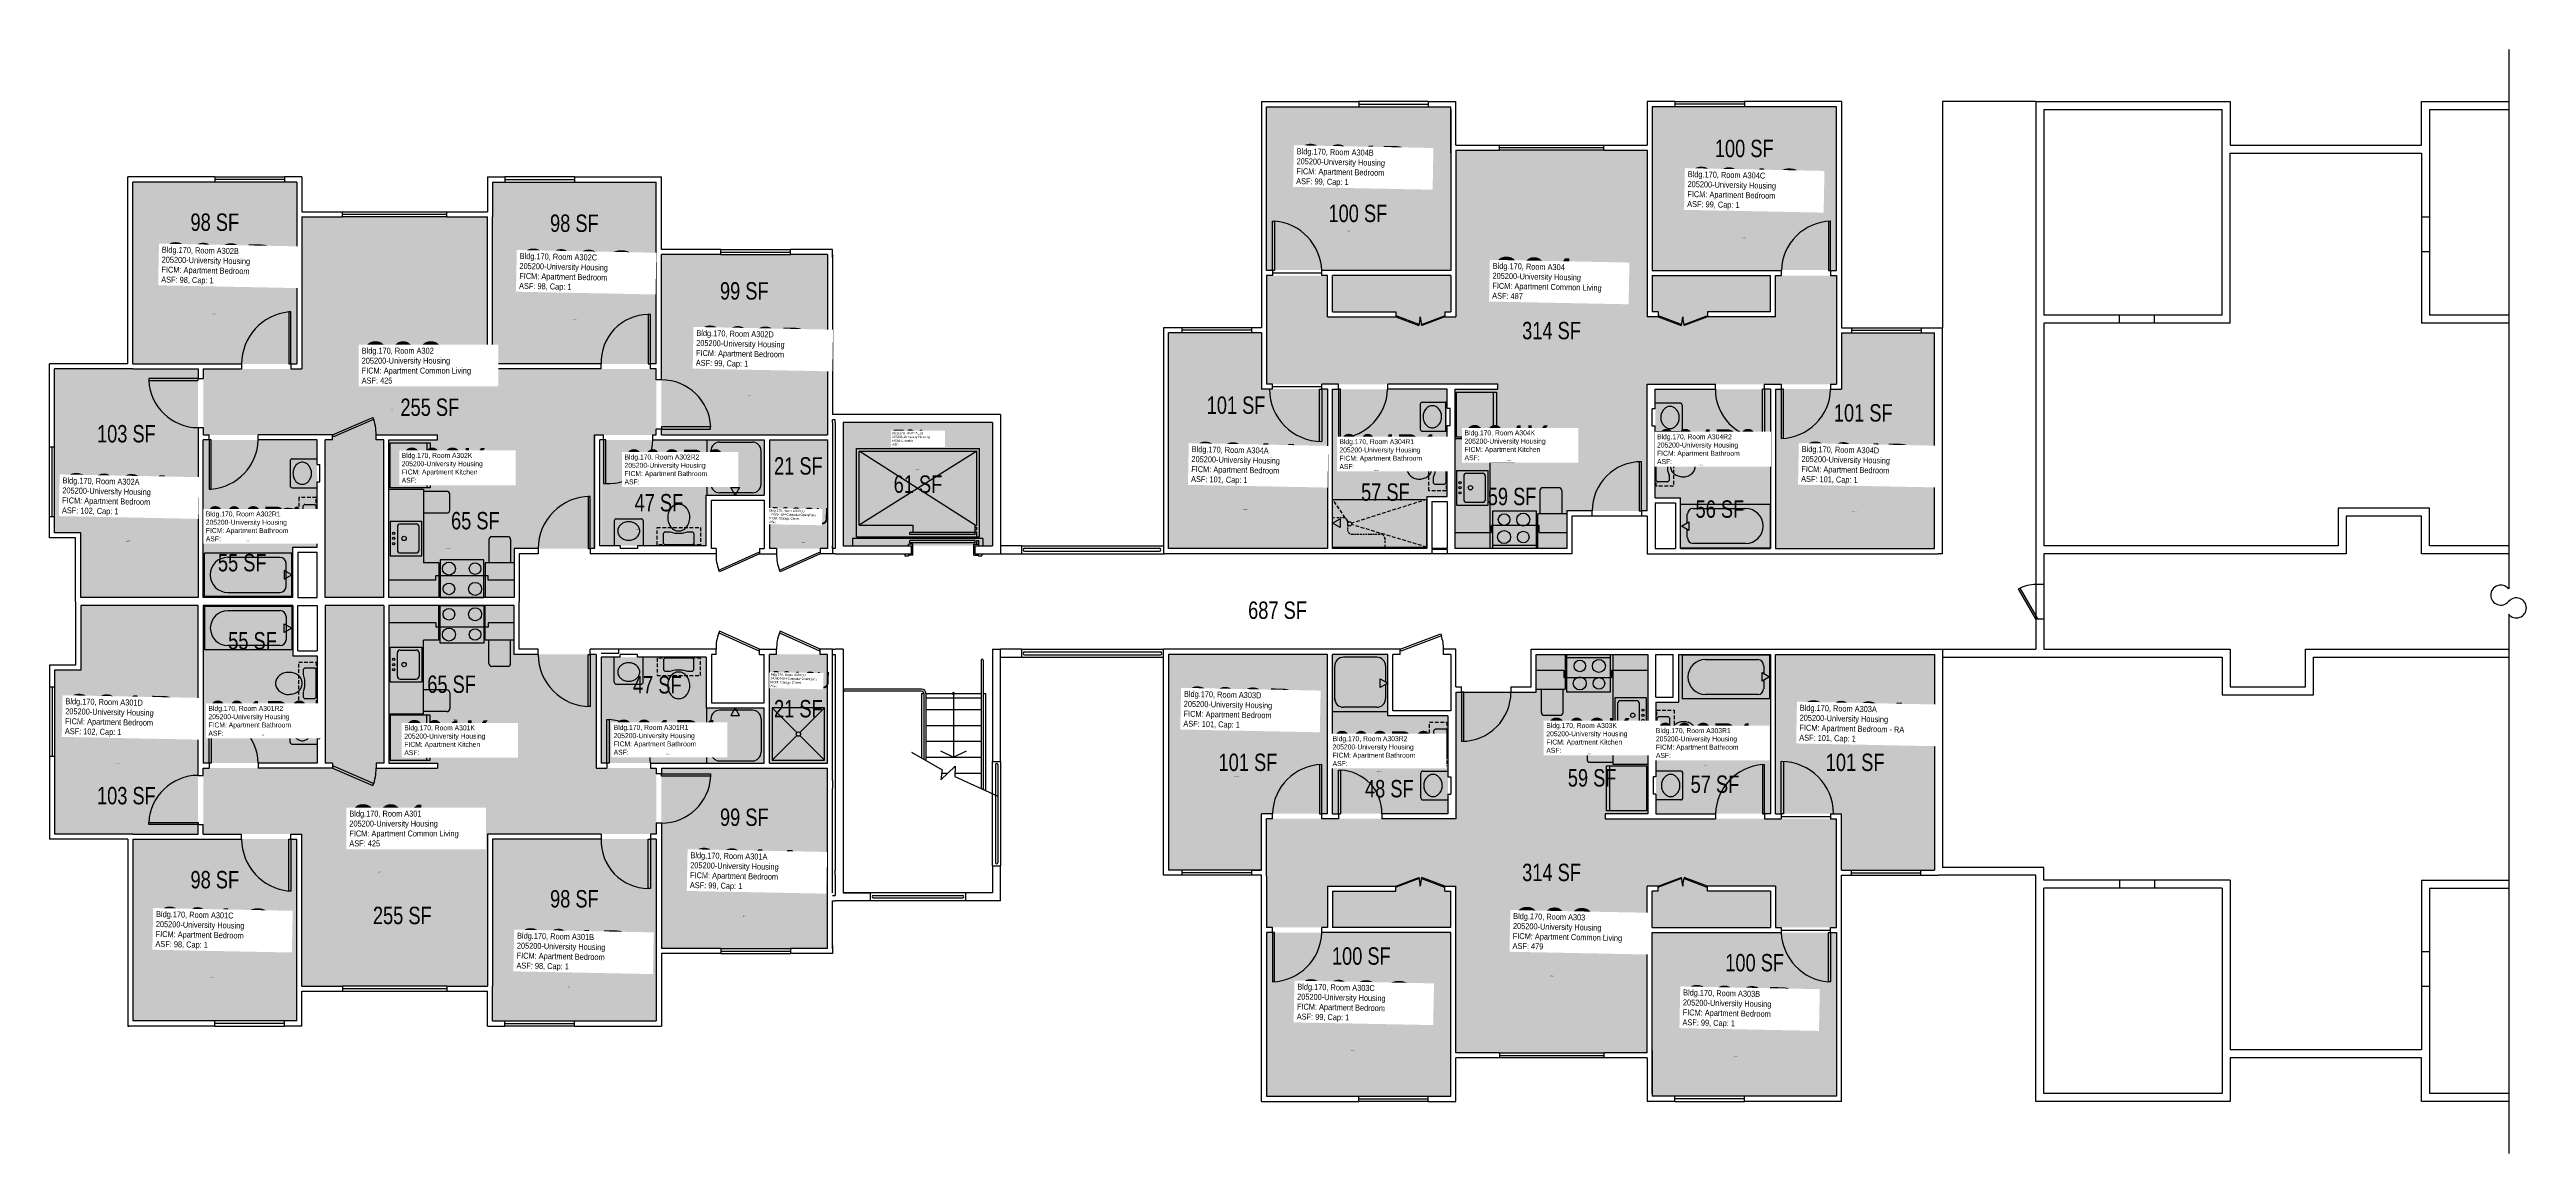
# Model space of a CAD drawing. Header units: inches. Extents: x -54 to 1654, y -88 to 674.
import ezdxf
from ezdxf.enums import TextEntityAlignment as Align

# ---------------------------------------------------------------- set-up
doc = ezdxf.new("R2010")
doc.units = ezdxf.units.IN
doc.header["$LTSCALE"] = 10
doc.header["$MEASUREMENT"] = 0
doc.linetypes.add('DASHED2', pattern=[0.375, 0.25, -0.125])
doc.layers.get('0').update_dxf_attribs({"linetype": 'CONTINUOUS'})
for name, color, linetype in [('A-DOOR', 2, 'CONTINUOUS'), ('A-FLOR', 3, 'CONTINUOUS'), ('A-GLAZ', 1, 'CONTINUOUS'), ('A-IDEN-RNUM', 7, 'CONTINUOUS'), ('A-IDEN-SNUM', 4, 'CONTINUOUS'), ('A-IDEN-VNUM', 4, 'CONTINUOUS'), ('A-SITE', 3, 'CONTINUOUS'), ('A-WALL', 5, 'CONTINUOUS'), ('AREA-TEXT', 3, 'CONTINUOUS'), ('Rooms-Category-Color', 7, 'CONTINUOUS'), ('Rooms-College-Color', 7, 'CONTINUOUS'), ('Rooms-Department-Color', 7, 'CONTINUOUS'), ('Rooms-Division-Color', 7, 'CONTINUOUS'), ('Rooms-Information', 7, 'CONTINUOUS')]:
    doc.layers.add(name, color=color, linetype=linetype)
doc.styles.add('CP_AREA', font='arial.ttf', dxfattribs={"height": 15})
doc.styles.add('CP_ROOMSNUMBER', font='arial.ttf', dxfattribs={"height": 1})
doc.styles.add('CP_ROOMVNUMBER', font='arial.ttf', dxfattribs={"width": 0.85, "height": 0.075})

msp = doc.modelspace()

# ---------------------------------------------------------------- hatches: boundary and pattern name
at = {"layer": 'Rooms-Category-Color', "true_color": 0x728ef3}
for points in [[(912.5, 521.7), (785.5, 521.7), (785.5, 634.7), (912.5, 634.7)], [(1051.5, 634.7), (1051.5, 521.7), (1178.5, 521.7), (1178.5, 634.7)], [(1178.5, 518), (1178.5, 443), (1048, 443), (1048, 355.5), (992.5, 355.5), (992.5, 439.5), (945, 439.5), (945, 443), (785.5, 443), (785.5, 518), (827.5, 518), (827.5, 489.5), (874.5, 489.5), (874.5, 493), (831, 493), (831, 518), (912.5, 518), (912.5, 493), (908.5, 493), (908.5, 489.5), (916, 489.5), (916, 604.5), (1048, 604.5), (1048, 489.5), (1055.5, 489.5), (1055.5, 493), (1051.5, 493), (1051.5, 518), (1133, 518), (1133, 493), (1089.5, 493), (1089.5, 489.5), (1136.5, 489.5), (1136.5, 518)], [(3.5, 457), (3.5, 582.5), (116.5, 582.5), (116.5, 457)], [(251.5, 582.5), (364.5, 582.5), (364.5, 457), (251.5, 457)], [(360.5, 408), (364.5, 408), (364.5, 412), (364.5, 453.5), (248, 453.5), (248, 558.5), (120, 558.5), (120, 453.5), (52, 453.5), (52, 408), (56, 408), (90, 408), (141.2, 408), (141.2, 404.5), (136, 404.5), (136, 295.7), (176.5, 295.7), (176.5, 404.5), (171.3, 404.5), (171.3, 408), (213.5, 408), (213.5, 404.5), (266.5, 404.5), (266.5, 329.5), (323, 329.5), (323, 408)], [(368, 532.5), (368, 408), (482.5, 408), (482.5, 532.5)], [(827.5, 329.7), (717.7, 329.7), (717.7, 478.7), (782, 478.7), (782, 439.7), (827.5, 439.7)], [(1182, 478.7), (1182, 439.7), (1136.5, 439.7), (1136.5, 329.5), (1246.2, 329.5), (1246.2, 478.7)], [(-32.5, 295.7), (48.5, 295.7), (48.5, 453.5), (-50.5, 453.5), (-50.5, 340.5), (-32.5, 340.5)], [(831, 439.5), (910, 439.5), (910, 365.5), (896, 365.5), (896, 329.5), (831, 329.5), (831, 439.5)], [(915.5, 439.5), (992.5, 439.5), (992.5, 329.5), (915.5, 329.5)], [(1133, 439.5), (1053.5, 439.5), (1053.5, 364.5), (1071, 364.5), (1071, 329.5), (1133, 329.5)], [(90, 404.5), (52, 404.5), (52, 295.7), (113.8, 295.7), (113.8, 330.5), (130.8, 330.5), (130.5, 404.5)], [(266.5, 404.5), (180, 404.5), (180, 295.7), (266.5, 295.7)], [(330.5, 404.5), (326.5, 404.5), (326.5, 331.5), (399, 331.5), (399, 366.5), (439, 366.5), (439, 404.5), (360.5, 404.5)], [(442.5, 329.5), (482.5, 329.5), (482.5, 404.5), (442.5, 404.5)], [(48.5, 132.5), (48.5, 290.2), (-32.5, 290.2), (-32.5, 245.5), (-50.5, 245.5), (-50.5, 132.5)], [(90, 181.5), (52, 181.5), (52, 290.2), (113.8, 290.2), (113.8, 255.5), (130.8, 255.5), (130.5, 181.5)], [(360.5, 178), (364.5, 178), (364.5, 174), (364.5, 132.5), (248, 132.5), (248, 27.5), (120, 27.5), (120, 132.5), (52, 132.5), (52, 178), (56, 178), (90, 178), (141.2, 178), (141.2, 181.5), (136, 181.5), (136, 290.2), (176.5, 290.2), (176.5, 181.5), (171.3, 181.5), (171.3, 178), (213.5, 178), (213.5, 181.5), (266.5, 181.5), (266.5, 256.5), (323, 256.5), (323, 178)], [(266.5, 181.5), (180, 181.5), (180, 290.2), (266.5, 290.2)], [(442.5, 181.5), (442.5, 256.5), (482.5, 256.5), (482.5, 181.5)], [(827.5, 256.5), (717.7, 256.5), (717.7, 107.5), (782, 107.5), (782, 146.5), (827.5, 146.5)], [(869, 256.5), (869, 214), (910.5, 214), (910.5, 146.5), (831, 146.5), (831, 256.5)], [(971.5, 256.5), (1048.5, 256.5), (1048.5, 146.5), (971.5, 146.5)], [(1069.5, 256.5), (1133, 256.5), (1133, 146.5), (1054, 146.5), (1054, 223.5), (1069.5, 223.5)], [(1182, 107.5), (1182, 146.5), (1136.5, 146.5), (1136.5, 256.5), (1246.2, 256.5), (1246.2, 107.5)], [(330.5, 181.5), (326.5, 181.5), (326.5, 254.5), (399, 254.5), (399, 219.5), (439, 219.5), (439, 181.5), (360.5, 181.5)], [(785.5, 68), (785.5, 143), (916, 143), (916, 230.5), (971.5, 230.5), (971.5, 146.5), (1019, 146.5), (1019, 143), (1178.5, 143), (1178.5, 68), (1136.5, 68), (1136.5, 96.5), (1089.5, 96.5), (1089.5, 93), (1133, 93), (1133, 68), (1051.5, 68), (1051.5, 93), (1055.5, 93), (1055.5, 96.5), (1048, 96.5), (1048, -18.5), (916, -18.5), (916, 96.5), (908.5, 96.5), (908.5, 93), (912.5, 93), (912.5, 68), (831, 68), (831, 93), (874.5, 93), (874.5, 96.5), (827.5, 96.5), (827.5, 68)], [(368, 178), (368, 53.5), (482.5, 53.5), (482.5, 178)], [(3.5, 3.5), (3.5, 129), (116.5, 129), (116.5, 3.5)], [(251.5, 129), (364.5, 129), (364.5, 3.5), (251.5, 3.5)], [(912.5, 64.5), (785.5, 64.5), (785.5, -48.5), (912.5, -48.5)], [(1051.5, -48.5), (1051.5, 64.5), (1178.5, 64.5), (1178.5, -48.5)]]:
    msp.add_hatch(color=171, dxfattribs=at).paths.add_polyline_path(points)
at = {"layer": 'Rooms-Category-Color', "true_color": 0xadadad}
msp.add_hatch(color=253, dxfattribs=at).paths.add_polyline_path([(596.5, 331.5), (596.5, 416.5), (493.5, 416.5), (493.5, 331.5)])
at = {"layer": 'Rooms-College-Color', "true_color": 0xadadad}
for points in [[(912.5, 521.7), (785.5, 521.7), (785.5, 634.7), (912.5, 634.7)], [(1051.5, 634.7), (1051.5, 521.7), (1178.5, 521.7), (1178.5, 634.7)], [(1178.5, 518), (1178.5, 443), (1048, 443), (1048, 355.5), (992.5, 355.5), (992.5, 439.5), (945, 439.5), (945, 443), (785.5, 443), (785.5, 518), (827.5, 518), (827.5, 489.5), (874.5, 489.5), (874.5, 493), (831, 493), (831, 518), (912.5, 518), (912.5, 493), (908.5, 493), (908.5, 489.5), (916, 489.5), (916, 604.5), (1048, 604.5), (1048, 489.5), (1055.5, 489.5), (1055.5, 493), (1051.5, 493), (1051.5, 518), (1133, 518), (1133, 493), (1089.5, 493), (1089.5, 489.5), (1136.5, 489.5), (1136.5, 518)], [(3.5, 457), (3.5, 582.5), (116.5, 582.5), (116.5, 457)], [(251.5, 582.5), (364.5, 582.5), (364.5, 457), (251.5, 457)], [(360.5, 408), (364.5, 408), (364.5, 412), (364.5, 453.5), (248, 453.5), (248, 558.5), (120, 558.5), (120, 453.5), (52, 453.5), (52, 408), (56, 408), (90, 408), (141.2, 408), (141.2, 404.5), (136, 404.5), (136, 295.7), (176.5, 295.7), (176.5, 404.5), (171.3, 404.5), (171.3, 408), (213.5, 408), (213.5, 404.5), (266.5, 404.5), (266.5, 329.5), (323, 329.5), (323, 408)], [(368, 532.5), (368, 408), (482.5, 408), (482.5, 532.5)], [(827.5, 329.7), (717.7, 329.7), (717.7, 478.7), (782, 478.7), (782, 439.7), (827.5, 439.7)], [(1182, 478.7), (1182, 439.7), (1136.5, 439.7), (1136.5, 329.5), (1246.2, 329.5), (1246.2, 478.7)], [(-32.5, 295.7), (48.5, 295.7), (48.5, 453.5), (-50.5, 453.5), (-50.5, 340.5), (-32.5, 340.5)], [(831, 439.5), (910, 439.5), (910, 365.5), (896, 365.5), (896, 329.5), (831, 329.5), (831, 439.5)], [(915.5, 439.5), (992.5, 439.5), (992.5, 329.5), (915.5, 329.5)], [(1133, 439.5), (1053.5, 439.5), (1053.5, 364.5), (1071, 364.5), (1071, 329.5), (1133, 329.5)], [(596.5, 331.5), (596.5, 416.5), (493.5, 416.5), (493.5, 331.5)], [(90, 404.5), (52, 404.5), (52, 295.7), (113.8, 295.7), (113.8, 330.5), (130.8, 330.5), (130.5, 404.5)], [(266.5, 404.5), (180, 404.5), (180, 295.7), (266.5, 295.7)], [(330.5, 404.5), (326.5, 404.5), (326.5, 331.5), (399, 331.5), (399, 366.5), (439, 366.5), (439, 404.5), (360.5, 404.5)], [(442.5, 329.5), (482.5, 329.5), (482.5, 404.5), (442.5, 404.5)], [(48.5, 132.5), (48.5, 290.2), (-32.5, 290.2), (-32.5, 245.5), (-50.5, 245.5), (-50.5, 132.5)], [(90, 181.5), (52, 181.5), (52, 290.2), (113.8, 290.2), (113.8, 255.5), (130.8, 255.5), (130.5, 181.5)], [(360.5, 178), (364.5, 178), (364.5, 174), (364.5, 132.5), (248, 132.5), (248, 27.5), (120, 27.5), (120, 132.5), (52, 132.5), (52, 178), (56, 178), (90, 178), (141.2, 178), (141.2, 181.5), (136, 181.5), (136, 290.2), (176.5, 290.2), (176.5, 181.5), (171.3, 181.5), (171.3, 178), (213.5, 178), (213.5, 181.5), (266.5, 181.5), (266.5, 256.5), (323, 256.5), (323, 178)], [(266.5, 181.5), (180, 181.5), (180, 290.2), (266.5, 290.2)], [(442.5, 181.5), (442.5, 256.5), (482.5, 256.5), (482.5, 181.5)], [(827.5, 256.5), (717.7, 256.5), (717.7, 107.5), (782, 107.5), (782, 146.5), (827.5, 146.5)], [(869, 256.5), (869, 214), (910.5, 214), (910.5, 146.5), (831, 146.5), (831, 256.5)], [(971.5, 256.5), (1048.5, 256.5), (1048.5, 146.5), (971.5, 146.5)], [(1069.5, 256.5), (1133, 256.5), (1133, 146.5), (1054, 146.5), (1054, 223.5), (1069.5, 223.5)], [(1182, 107.5), (1182, 146.5), (1136.5, 146.5), (1136.5, 256.5), (1246.2, 256.5), (1246.2, 107.5)], [(330.5, 181.5), (326.5, 181.5), (326.5, 254.5), (399, 254.5), (399, 219.5), (439, 219.5), (439, 181.5), (360.5, 181.5)], [(785.5, 68), (785.5, 143), (916, 143), (916, 230.5), (971.5, 230.5), (971.5, 146.5), (1019, 146.5), (1019, 143), (1178.5, 143), (1178.5, 68), (1136.5, 68), (1136.5, 96.5), (1089.5, 96.5), (1089.5, 93), (1133, 93), (1133, 68), (1051.5, 68), (1051.5, 93), (1055.5, 93), (1055.5, 96.5), (1048, 96.5), (1048, -18.5), (916, -18.5), (916, 96.5), (908.5, 96.5), (908.5, 93), (912.5, 93), (912.5, 68), (831, 68), (831, 93), (874.5, 93), (874.5, 96.5), (827.5, 96.5), (827.5, 68)], [(368, 178), (368, 53.5), (482.5, 53.5), (482.5, 178)], [(3.5, 3.5), (3.5, 129), (116.5, 129), (116.5, 3.5)], [(251.5, 129), (364.5, 129), (364.5, 3.5), (251.5, 3.5)], [(912.5, 64.5), (785.5, 64.5), (785.5, -48.5), (912.5, -48.5)], [(1051.5, -48.5), (1051.5, 64.5), (1178.5, 64.5), (1178.5, -48.5)]]:
    msp.add_hatch(color=253, dxfattribs=at).paths.add_polyline_path(points)
at = {"layer": 'Rooms-Department-Color', "true_color": 0x604aed}
for points in [[(912.5, 521.7), (785.5, 521.7), (785.5, 634.7), (912.5, 634.7)], [(1051.5, 634.7), (1051.5, 521.7), (1178.5, 521.7), (1178.5, 634.7)], [(1178.5, 518), (1178.5, 443), (1048, 443), (1048, 355.5), (992.5, 355.5), (992.5, 439.5), (945, 439.5), (945, 443), (785.5, 443), (785.5, 518), (827.5, 518), (827.5, 489.5), (874.5, 489.5), (874.5, 493), (831, 493), (831, 518), (912.5, 518), (912.5, 493), (908.5, 493), (908.5, 489.5), (916, 489.5), (916, 604.5), (1048, 604.5), (1048, 489.5), (1055.5, 489.5), (1055.5, 493), (1051.5, 493), (1051.5, 518), (1133, 518), (1133, 493), (1089.5, 493), (1089.5, 489.5), (1136.5, 489.5), (1136.5, 518)], [(3.5, 457), (3.5, 582.5), (116.5, 582.5), (116.5, 457)], [(251.5, 582.5), (364.5, 582.5), (364.5, 457), (251.5, 457)], [(360.5, 408), (364.5, 408), (364.5, 412), (364.5, 453.5), (248, 453.5), (248, 558.5), (120, 558.5), (120, 453.5), (52, 453.5), (52, 408), (56, 408), (90, 408), (141.2, 408), (141.2, 404.5), (136, 404.5), (136, 295.7), (176.5, 295.7), (176.5, 404.5), (171.3, 404.5), (171.3, 408), (213.5, 408), (213.5, 404.5), (266.5, 404.5), (266.5, 329.5), (323, 329.5), (323, 408)], [(368, 532.5), (368, 408), (482.5, 408), (482.5, 532.5)], [(827.5, 329.7), (717.7, 329.7), (717.7, 478.7), (782, 478.7), (782, 439.7), (827.5, 439.7)], [(1182, 478.7), (1182, 439.7), (1136.5, 439.7), (1136.5, 329.5), (1246.2, 329.5), (1246.2, 478.7)], [(-32.5, 295.7), (48.5, 295.7), (48.5, 453.5), (-50.5, 453.5), (-50.5, 340.5), (-32.5, 340.5)], [(831, 439.5), (910, 439.5), (910, 365.5), (896, 365.5), (896, 329.5), (831, 329.5), (831, 439.5)], [(915.5, 439.5), (992.5, 439.5), (992.5, 329.5), (915.5, 329.5)], [(1133, 439.5), (1053.5, 439.5), (1053.5, 364.5), (1071, 364.5), (1071, 329.5), (1133, 329.5)], [(90, 404.5), (52, 404.5), (52, 295.7), (113.8, 295.7), (113.8, 330.5), (130.8, 330.5), (130.5, 404.5)], [(266.5, 404.5), (180, 404.5), (180, 295.7), (266.5, 295.7)], [(330.5, 404.5), (326.5, 404.5), (326.5, 331.5), (399, 331.5), (399, 366.5), (439, 366.5), (439, 404.5), (360.5, 404.5)], [(442.5, 329.5), (482.5, 329.5), (482.5, 404.5), (442.5, 404.5)], [(48.5, 132.5), (48.5, 290.2), (-32.5, 290.2), (-32.5, 245.5), (-50.5, 245.5), (-50.5, 132.5)], [(90, 181.5), (52, 181.5), (52, 290.2), (113.8, 290.2), (113.8, 255.5), (130.8, 255.5), (130.5, 181.5)], [(360.5, 178), (364.5, 178), (364.5, 174), (364.5, 132.5), (248, 132.5), (248, 27.5), (120, 27.5), (120, 132.5), (52, 132.5), (52, 178), (56, 178), (90, 178), (141.2, 178), (141.2, 181.5), (136, 181.5), (136, 290.2), (176.5, 290.2), (176.5, 181.5), (171.3, 181.5), (171.3, 178), (213.5, 178), (213.5, 181.5), (266.5, 181.5), (266.5, 256.5), (323, 256.5), (323, 178)], [(266.5, 181.5), (180, 181.5), (180, 290.2), (266.5, 290.2)], [(442.5, 181.5), (442.5, 256.5), (482.5, 256.5), (482.5, 181.5)], [(827.5, 256.5), (717.7, 256.5), (717.7, 107.5), (782, 107.5), (782, 146.5), (827.5, 146.5)], [(869, 256.5), (869, 214), (910.5, 214), (910.5, 146.5), (831, 146.5), (831, 256.5)], [(971.5, 256.5), (1048.5, 256.5), (1048.5, 146.5), (971.5, 146.5)], [(1069.5, 256.5), (1133, 256.5), (1133, 146.5), (1054, 146.5), (1054, 223.5), (1069.5, 223.5)], [(1182, 107.5), (1182, 146.5), (1136.5, 146.5), (1136.5, 256.5), (1246.2, 256.5), (1246.2, 107.5)], [(330.5, 181.5), (326.5, 181.5), (326.5, 254.5), (399, 254.5), (399, 219.5), (439, 219.5), (439, 181.5), (360.5, 181.5)], [(785.5, 68), (785.5, 143), (916, 143), (916, 230.5), (971.5, 230.5), (971.5, 146.5), (1019, 146.5), (1019, 143), (1178.5, 143), (1178.5, 68), (1136.5, 68), (1136.5, 96.5), (1089.5, 96.5), (1089.5, 93), (1133, 93), (1133, 68), (1051.5, 68), (1051.5, 93), (1055.5, 93), (1055.5, 96.5), (1048, 96.5), (1048, -18.5), (916, -18.5), (916, 96.5), (908.5, 96.5), (908.5, 93), (912.5, 93), (912.5, 68), (831, 68), (831, 93), (874.5, 93), (874.5, 96.5), (827.5, 96.5), (827.5, 68)], [(368, 178), (368, 53.5), (482.5, 53.5), (482.5, 178)], [(3.5, 3.5), (3.5, 129), (116.5, 129), (116.5, 3.5)], [(251.5, 129), (364.5, 129), (364.5, 3.5), (251.5, 3.5)], [(912.5, 64.5), (785.5, 64.5), (785.5, -48.5), (912.5, -48.5)], [(1051.5, -48.5), (1051.5, 64.5), (1178.5, 64.5), (1178.5, -48.5)]]:
    msp.add_hatch(color=173, dxfattribs=at).paths.add_polyline_path(points)
at = {"layer": 'Rooms-Department-Color', "true_color": 0xacacac}
msp.add_hatch(color=253, dxfattribs=at).paths.add_polyline_path([(596.5, 331.5), (596.5, 416.5), (493.5, 416.5), (493.5, 331.5)])
at = {"layer": 'Rooms-Division-Color', "true_color": 0x604aed}
for points in [[(912.5, 521.7), (785.5, 521.7), (785.5, 634.7), (912.5, 634.7)], [(1051.5, 634.7), (1051.5, 521.7), (1178.5, 521.7), (1178.5, 634.7)], [(1178.5, 518), (1178.5, 443), (1048, 443), (1048, 355.5), (992.5, 355.5), (992.5, 439.5), (945, 439.5), (945, 443), (785.5, 443), (785.5, 518), (827.5, 518), (827.5, 489.5), (874.5, 489.5), (874.5, 493), (831, 493), (831, 518), (912.5, 518), (912.5, 493), (908.5, 493), (908.5, 489.5), (916, 489.5), (916, 604.5), (1048, 604.5), (1048, 489.5), (1055.5, 489.5), (1055.5, 493), (1051.5, 493), (1051.5, 518), (1133, 518), (1133, 493), (1089.5, 493), (1089.5, 489.5), (1136.5, 489.5), (1136.5, 518)], [(3.5, 457), (3.5, 582.5), (116.5, 582.5), (116.5, 457)], [(251.5, 582.5), (364.5, 582.5), (364.5, 457), (251.5, 457)], [(360.5, 408), (364.5, 408), (364.5, 412), (364.5, 453.5), (248, 453.5), (248, 558.5), (120, 558.5), (120, 453.5), (52, 453.5), (52, 408), (56, 408), (90, 408), (141.2, 408), (141.2, 404.5), (136, 404.5), (136, 295.7), (176.5, 295.7), (176.5, 404.5), (171.3, 404.5), (171.3, 408), (213.5, 408), (213.5, 404.5), (266.5, 404.5), (266.5, 329.5), (323, 329.5), (323, 408)], [(368, 532.5), (368, 408), (482.5, 408), (482.5, 532.5)], [(827.5, 329.7), (717.7, 329.7), (717.7, 478.7), (782, 478.7), (782, 439.7), (827.5, 439.7)], [(1182, 478.7), (1182, 439.7), (1136.5, 439.7), (1136.5, 329.5), (1246.2, 329.5), (1246.2, 478.7)], [(-32.5, 295.7), (48.5, 295.7), (48.5, 453.5), (-50.5, 453.5), (-50.5, 340.5), (-32.5, 340.5)], [(831, 439.5), (910, 439.5), (910, 365.5), (896, 365.5), (896, 329.5), (831, 329.5), (831, 439.5)], [(915.5, 439.5), (992.5, 439.5), (992.5, 329.5), (915.5, 329.5)], [(1133, 439.5), (1053.5, 439.5), (1053.5, 364.5), (1071, 364.5), (1071, 329.5), (1133, 329.5)], [(90, 404.5), (52, 404.5), (52, 295.7), (113.8, 295.7), (113.8, 330.5), (130.8, 330.5), (130.5, 404.5)], [(266.5, 404.5), (180, 404.5), (180, 295.7), (266.5, 295.7)], [(330.5, 404.5), (326.5, 404.5), (326.5, 331.5), (399, 331.5), (399, 366.5), (439, 366.5), (439, 404.5), (360.5, 404.5)], [(442.5, 329.5), (482.5, 329.5), (482.5, 404.5), (442.5, 404.5)], [(48.5, 132.5), (48.5, 290.2), (-32.5, 290.2), (-32.5, 245.5), (-50.5, 245.5), (-50.5, 132.5)], [(90, 181.5), (52, 181.5), (52, 290.2), (113.8, 290.2), (113.8, 255.5), (130.8, 255.5), (130.5, 181.5)], [(360.5, 178), (364.5, 178), (364.5, 174), (364.5, 132.5), (248, 132.5), (248, 27.5), (120, 27.5), (120, 132.5), (52, 132.5), (52, 178), (56, 178), (90, 178), (141.2, 178), (141.2, 181.5), (136, 181.5), (136, 290.2), (176.5, 290.2), (176.5, 181.5), (171.3, 181.5), (171.3, 178), (213.5, 178), (213.5, 181.5), (266.5, 181.5), (266.5, 256.5), (323, 256.5), (323, 178)], [(266.5, 181.5), (180, 181.5), (180, 290.2), (266.5, 290.2)], [(442.5, 181.5), (442.5, 256.5), (482.5, 256.5), (482.5, 181.5)], [(827.5, 256.5), (717.7, 256.5), (717.7, 107.5), (782, 107.5), (782, 146.5), (827.5, 146.5)], [(869, 256.5), (869, 214), (910.5, 214), (910.5, 146.5), (831, 146.5), (831, 256.5)], [(971.5, 256.5), (1048.5, 256.5), (1048.5, 146.5), (971.5, 146.5)], [(1069.5, 256.5), (1133, 256.5), (1133, 146.5), (1054, 146.5), (1054, 223.5), (1069.5, 223.5)], [(1182, 107.5), (1182, 146.5), (1136.5, 146.5), (1136.5, 256.5), (1246.2, 256.5), (1246.2, 107.5)], [(330.5, 181.5), (326.5, 181.5), (326.5, 254.5), (399, 254.5), (399, 219.5), (439, 219.5), (439, 181.5), (360.5, 181.5)], [(785.5, 68), (785.5, 143), (916, 143), (916, 230.5), (971.5, 230.5), (971.5, 146.5), (1019, 146.5), (1019, 143), (1178.5, 143), (1178.5, 68), (1136.5, 68), (1136.5, 96.5), (1089.5, 96.5), (1089.5, 93), (1133, 93), (1133, 68), (1051.5, 68), (1051.5, 93), (1055.5, 93), (1055.5, 96.5), (1048, 96.5), (1048, -18.5), (916, -18.5), (916, 96.5), (908.5, 96.5), (908.5, 93), (912.5, 93), (912.5, 68), (831, 68), (831, 93), (874.5, 93), (874.5, 96.5), (827.5, 96.5), (827.5, 68)], [(368, 178), (368, 53.5), (482.5, 53.5), (482.5, 178)], [(3.5, 3.5), (3.5, 129), (116.5, 129), (116.5, 3.5)], [(251.5, 129), (364.5, 129), (364.5, 3.5), (251.5, 3.5)], [(912.5, 64.5), (785.5, 64.5), (785.5, -48.5), (912.5, -48.5)], [(1051.5, -48.5), (1051.5, 64.5), (1178.5, 64.5), (1178.5, -48.5)]]:
    msp.add_hatch(color=173, dxfattribs=at).paths.add_polyline_path(points)
at = {"layer": 'Rooms-Division-Color', "true_color": 0xadadad}
msp.add_hatch(color=253, dxfattribs=at).paths.add_polyline_path([(596.5, 331.5), (596.5, 416.5), (493.5, 416.5), (493.5, 331.5)])

# ---------------------------------------------------------------- linework, layer by layer
for p, q in [((891.4, 429), (891.4, 412)), ((892.9, 430.5), (910, 430.5)), ((916.5, 406.5), (916.5, 437.5)), ((916.5, 437.5), (944, 437.5)), ((941.8, 437.5), (941.8, 406.5)), ((944, 437.5), (944, 406.5)), ((1070.6, 430), (1053.5, 430)), ((1072.1, 428.5), (1072.1, 411.5)), ((892.9, 410.5), (910, 410.5)), ((181, 402.5), (208.5, 402.5)), ((181, 371.5), (181, 402.5)), ((206.2, 402.5), (206.2, 371.5)), ((208.5, 402.5), (208.5, 371.5)), ((399.4, 404.5), (399.4, 366.5)), ((402.2, 374), (402.2, 397)), ((408.2, 403), (430.8, 403)), ((436.8, 374), (436.8, 397)), ((900.4, 393.8), (900.4, 390.5)), ((901.4, 395), (900.5, 394.1)), ((908.4, 395), (901.4, 395)), ((909.3, 394.1), (908.4, 395)), ((909.4, 375), (909.4, 393.8)), ((915.5, 405.5), (939.5, 405.5)), ((944, 406.5), (916.5, 406.5)), ((939.5, 405.5), (939.5, 329.5)), ((955.5, 404), (939.5, 404)), ((957.5, 391), (957.5, 402)), ((1070.6, 410), (1053.5, 410)), ((1054.1, 376.6), (1054.1, 395.4)), ((1054.2, 395.7), (1055, 396.5)), ((1055.3, 396.6), (1062.1, 396.6)), ((1062.1, 396.6), (1063, 395.7)), ((1063.1, 395.4), (1063.1, 392.1)), ((111.9, 390), (111.9, 373)), ((113.4, 391.5), (130.5, 391.5)), ((900.4, 390.5), (901.4, 387.1)), ((901.4, 381.9), (900.4, 378.5)), ((900.4, 378.5), (900.4, 375)), ((901.4, 386.9), (901.4, 382.1)), ((916.4, 383.5), (938.4, 383.5)), ((916.4, 383.5), (916.4, 359.5)), ((921.4, 379.5), (921.4, 363.5)), ((923.4, 381.5), (934.4, 381.5)), ((936.4, 363.5), (936.4, 379.5)), ((938.4, 359.5), (938.4, 383.5)), ((955.5, 389), (939.5, 389)), ((1055, 375.7), (1054.1, 376.6)), ((1063.1, 392), (1062.1, 388.6)), ((1062.1, 388.5), (1062.1, 383.6)), ((1062.1, 383.5), (1063.1, 380.1)), ((1063.1, 376.6), (1062.2, 375.7)), ((1063.1, 380), (1063.1, 376.6)), ((113.4, 371.5), (130.5, 371.5)), ((120.9, 359), (121.8, 359.9)), ((120.9, 355.6), (120.9, 359)), ((122, 360), (128.7, 360)), ((129, 359.9), (129.9, 359)), ((129.9, 359), (129.9, 340)), ((180, 370.5), (204, 370.5)), ((208.5, 371.5), (181, 371.5)), ((204, 370.5), (204, 319.7)), ((220, 369), (204, 369)), ((222, 356), (222, 367)), ((430.8, 368), (408.2, 368)), ((416, 371.7), (422, 371.7)), ((419, 366.5), (416, 371.7)), ((422, 371.7), (419, 366.5)), ((831, 330.5), (831, 363.5)), ((831, 363.5), (896, 363.5)), ((896, 330.5), (896, 363.5)), ((900.4, 375), (901.3, 374.1)), ((901.5, 374), (908.2, 374)), ((908.5, 374.1), (909.4, 375)), ((916.4, 359.5), (938.4, 359.5)), ((923.4, 361.5), (934.4, 361.5)), ((974, 369.5), (974, 353.5)), ((987, 371.5), (976, 371.5)), ((989, 369.5), (989, 353.5)), ((1062, 375.6), (1055.3, 375.6)), ((1071, 330.1), (1071, 360.1)), ((1071, 360.1), (1133, 360.1)), ((1133, 330.1), (1133, 360.1)), ((121.9, 352), (120.9, 355.4)), ((120.9, 343.5), (121.9, 347)), ((120.9, 340.2), (120.9, 343.5)), ((121.9, 347), (121.9, 352)), ((180.9, 348.5), (180.9, 324.5)), ((180.9, 348.5), (202.9, 348.5)), ((185.9, 344.5), (185.9, 328.5)), ((187.9, 346.5), (198.9, 346.5)), ((200.9, 328.5), (200.9, 344.5)), ((202.9, 324.5), (202.9, 348.5)), ((220, 354), (204, 354)), ((335.5, 348.6), (335.5, 331.5)), ((337, 350.1), (354, 350.1)), ((355.5, 348.6), (355.5, 331.5)), ((831, 347.1), (836.2, 350.1)), ((836.2, 344.1), (831, 347.1)), ((836.2, 350.1), (836.2, 344.1)), ((973.5, 345.5), (940.6, 345.5)), ((940.6, 340.6), (940.6, 345.5)), ((941.5, 329.5), (941.5, 355.5)), ((941.5, 355.5), (971.5, 355.5)), ((971.5, 355.5), (971.5, 329.5)), ((992.5, 353.5), (972.5, 353.5)), ((973.5, 340.6), (973.5, 345.5)), ((1071.6, 345.1), (1076.8, 348.1)), ((1076.8, 342.1), (1071.6, 345.1)), ((1075.6, 347.4), (1075.6, 353.2)), ((1075.6, 337.1), (1075.6, 342.8)), ((1076.8, 348.1), (1076.8, 342.1)), ((1079.7, 357.2), (1115.8, 357.2)), ((52.9, 296.4), (52.9, 326.4)), ((113.1, 326.4), (52.9, 326.4)), ((113.1, 296.4), (113.1, 326.4)), ((121.9, 339), (121, 339.9)), ((128.9, 339), (121.9, 339)), ((129.9, 340), (128.9, 339)), ((187.9, 326.5), (198.9, 326.5)), ((249, 335.7), (249, 319.7)), ((262, 337.7), (251, 337.7)), ((264, 335.7), (264, 319.7)), ((369.5, 340.1), (370.4, 341)), ((369.5, 333.1), (369.5, 340.1)), ((370.5, 332.1), (369.5, 333.1)), ((389.5, 332.1), (370.5, 332.1)), ((370.7, 341.1), (374, 341.1)), ((374, 341.1), (377.4, 340.1)), ((377.6, 340.1), (382.4, 340.1)), ((382.6, 340.1), (386, 341.1)), ((386, 341.1), (389.5, 341.1)), ((389.5, 341.1), (390.4, 340.2)), ((390.4, 333), (389.5, 332.1)), ((390.5, 340), (390.5, 333.3)), ((831, 330.5), (896, 330.5)), ((915.5, 340.6), (940.6, 340.6)), ((971.5, 331.6), (941.5, 331.6)), ((973.5, 340.6), (992.5, 340.6)), ((1071, 330.1), (1133, 330.1)), ((1115.8, 333.1), (1079.7, 333.1)), ((105.1, 323.4), (68.9, 323.4)), ((107.9, 314.4), (107.9, 308.4)), ((113.1, 311.4), (107.9, 314.4)), ((107.9, 308.4), (113.1, 311.4)), ((109.1, 303.3), (109.1, 319.4)), ((212.5, 307.7), (180, 307.7)), ((180.9, 324.5), (202.9, 324.5)), ((214.5, 319.7), (204, 319.7)), ((248.5, 310.7), (212.5, 310.7)), ((212.5, 307.7), (212.5, 310.7)), ((214.5, 319.7), (214.5, 295.7)), ((215.5, 321.7), (215.5, 295.7)), ((245.5, 321.7), (215.5, 321.7)), ((245.5, 295.7), (245.5, 321.7)), ((266.5, 319.7), (246.5, 319.7)), ((246.5, 319.7), (246.5, 295.7)), ((248.5, 307.7), (248.5, 310.7)), ((266.5, 307.7), (248.5, 307.7)), ((113.1, 296.4), (52.9, 296.4)), ((68.9, 299.3), (105.1, 299.3)), ((215.5, 295.7), (245.5, 295.7)), ((52.9, 289.6), (52.9, 259.6)), ((113.1, 289.6), (52.9, 289.6)), ((68.9, 286.7), (105.1, 286.7)), ((107.9, 271.6), (107.9, 277.6)), ((107.9, 277.6), (113.1, 274.6)), ((113.1, 274.6), (107.9, 271.6)), ((109.1, 282.7), (109.1, 266.6)), ((113.1, 289.6), (113.1, 259.6)), ((212.5, 278.2), (180, 278.2)), ((212.5, 278.2), (212.5, 275.2)), ((248.5, 275.2), (212.5, 275.2)), ((214.5, 266.2), (214.5, 290.2)), ((215.5, 290.2), (245.5, 290.2)), ((215.5, 264.2), (215.5, 290.2)), ((245.5, 290.2), (245.5, 264.2)), ((246.5, 266.2), (246.5, 290.2)), ((266.5, 278.2), (248.5, 278.2)), ((248.5, 278.2), (248.5, 275.2)), ((113.1, 259.6), (52.9, 259.6)), ((105.1, 262.6), (68.9, 262.6)), ((180.9, 237.5), (180.9, 261.5)), ((180.9, 261.5), (202.9, 261.5)), ((185.9, 241.5), (185.9, 257.5)), ((187.9, 259.5), (198.9, 259.5)), ((200.9, 257.5), (200.9, 241.5)), ((202.9, 261.5), (202.9, 237.5)), ((204, 215.5), (204, 266.2)), ((214.5, 266.2), (204, 266.2)), ((245.5, 264.2), (215.5, 264.2)), ((266.5, 266.2), (246.5, 266.2)), ((249, 250.2), (249, 266.2)), ((264, 250.2), (264, 266.2)), ((992.5, 230.5), (992.5, 256.5)), ((1022.5, 256.5), (1022.5, 230.5)), ((1024.5, 180.5), (1024.5, 256.5)), ((120.9, 245.8), (120.9, 242.5)), ((120.9, 242.5), (121.9, 239)), ((121.9, 247), (121, 246.1)), ((128.9, 247), (121.9, 247)), ((129.9, 246), (128.9, 247)), ((129.9, 227), (129.9, 246)), ((187.9, 239.5), (198.9, 239.5)), ((262, 248.2), (251, 248.2)), ((335.5, 237.4), (335.5, 254.5)), ((355.5, 237.4), (355.5, 254.5)), ((370.5, 253.9), (369.5, 252.9)), ((369.5, 252.9), (369.5, 245.9)), ((369.5, 245.9), (370.4, 245)), ((389.5, 253.9), (370.5, 253.9)), ((370.7, 244.9), (374, 244.9)), ((374, 244.9), (377.4, 245.9)), ((377.6, 245.9), (382.4, 245.9)), ((382.6, 245.9), (386, 244.9)), ((386, 244.9), (389.5, 244.9)), ((390.4, 253), (389.5, 253.9)), ((389.5, 244.9), (390.4, 245.8)), ((390.5, 246), (390.5, 252.7)), ((832.5, 225), (832.5, 248.5)), ((861.5, 254.5), (838.5, 254.5)), ((863.8, 233.7), (863.8, 239.7)), ((863.8, 239.7), (869, 236.7)), ((867.5, 248.5), (867.5, 237.6)), ((990.5, 245.4), (971.5, 245.4)), ((990.5, 245.4), (990.5, 240.5)), ((990.5, 240.5), (1023.4, 240.5)), ((992.5, 254.4), (1022.5, 254.4)), ((1048.5, 245.4), (1023.4, 245.4)), ((1023.4, 245.4), (1023.4, 240.5)), ((1072.1, 255.9), (1072.1, 225.9)), ((1132.4, 255.9), (1072.1, 255.9)), ((1088.2, 252.9), (1124.3, 252.9)), ((1127.2, 237.9), (1127.2, 243.9)), ((1127.2, 243.9), (1132.4, 240.9)), ((1132.4, 240.9), (1127.2, 237.9)), ((1128.4, 248.9), (1128.4, 243.2)), ((1132.4, 255.9), (1132.4, 225.9)), ((121.9, 234), (120.9, 230.6)), ((120.9, 230.4), (120.9, 227)), ((120.9, 227), (121.8, 226.1)), ((121.9, 239), (121.9, 234)), ((122, 226), (128.7, 226)), ((129, 226.1), (129.9, 227)), ((180.9, 237.5), (202.9, 237.5)), ((220, 232), (204, 232)), ((222, 230), (222, 219)), ((337, 235.9), (354, 235.9)), ((869, 236.7), (863.8, 233.7)), ((867.5, 235.9), (867.5, 226)), ((971.5, 232.5), (991.5, 232.5)), ((975, 216.5), (975, 232.5)), ((990, 216.5), (990, 232.5)), ((1022.5, 230.5), (992.5, 230.5)), ((1025.6, 226.5), (1025.6, 202.5)), ((1047.6, 226.5), (1025.6, 226.5)), ((1027.6, 222.5), (1027.6, 206.5)), ((1040.6, 224.5), (1029.6, 224.5)), ((1042.6, 206.5), (1042.6, 222.5)), ((1047.6, 202.5), (1047.6, 226.5)), ((1132.4, 225.9), (1072.1, 225.9)), ((1124.3, 228.8), (1088.2, 228.8)), ((1128.4, 238.6), (1128.4, 232.8)), ((111.9, 196), (111.9, 213)), ((113.4, 214.5), (130.5, 214.5)), ((180, 215.5), (204, 215.5)), ((181, 214.5), (181, 183.5)), ((208.5, 214.5), (181, 214.5)), ((220, 217), (204, 217)), ((206.2, 183.5), (206.2, 214.5)), ((208.5, 183.5), (208.5, 214.5)), ((399.4, 181.5), (399.4, 219.5)), ((402.2, 212), (402.2, 189)), ((430.8, 218), (408.2, 218)), ((419, 219.5), (416, 214.3)), ((416, 214.3), (422, 214.3)), ((422, 214.3), (419, 219.5)), ((436.8, 212), (436.8, 189)), ((480.5, 219.5), (444.5, 219.5)), ((444.5, 219.5), (444.5, 183.5)), ((480.5, 183.5), (480.5, 219.5)), ((831, 217), (869, 217)), ((861.5, 220), (838.5, 220)), ((977, 214.5), (988, 214.5)), ((1055.5, 213.4), (1054.6, 212.5)), ((1054.6, 212.5), (1054.6, 193.7)), ((1062.5, 213.5), (1055.8, 213.5)), ((1062.6, 205.6), (1063.6, 209)), ((1062.6, 200.6), (1062.6, 205.4)), ((1063.6, 212.5), (1062.7, 213.4)), ((1063.6, 209), (1063.6, 212.5)), ((113.4, 194.5), (130.5, 194.5)), ((900.9, 204), (901.8, 204.9)), ((900.9, 200.6), (900.9, 204)), ((901.9, 197.1), (900.9, 200.4)), ((900.9, 188.6), (901.9, 191.9)), ((900.9, 185.2), (900.9, 188.4)), ((901.9, 192.1), (901.9, 196.9)), ((902, 205), (908.7, 205)), ((909, 204.9), (909.9, 204)), ((909.9, 204), (909.9, 185.2)), ((1006.5, 195), (1006.5, 184)), ((1008.5, 197), (1024.5, 197)), ((1047.6, 202.5), (1025.6, 202.5)), ((1040.6, 204.5), (1029.6, 204.5)), ((1054.7, 193.4), (1055.6, 192.5)), ((1055.6, 192.5), (1062.6, 192.5)), ((1063.6, 197), (1062.6, 200.4)), ((1062.6, 192.5), (1063.5, 193.4)), ((1063.6, 193.7), (1063.6, 197)), ((181, 183.5), (208.5, 183.5)), ((408.2, 183), (430.8, 183)), ((444.5, 183.5), (480.5, 183.5)), ((891.9, 157.5), (891.9, 174.5)), ((893.4, 176), (910.5, 176)), ((901.9, 184), (901, 184.9)), ((908.7, 184), (901.9, 184)), ((909.8, 184.9), (909, 184.1)), ((1008.5, 182), (1024.5, 182)), ((1020, 148.5), (1020, 179.5)), ((1020, 179.5), (1047.5, 179.5)), ((1022.2, 148.5), (1022.2, 179.5)), ((1048.5, 180.5), (1024.5, 180.5)), ((1047.5, 179.5), (1047.5, 148.5)), ((1071.1, 176), (1054, 176)), ((1072.6, 157.5), (1072.6, 174.5)), ((893.4, 156), (910.5, 156)), ((1071.1, 156), (1054, 156)), ((1047.5, 148.5), (1020, 148.5))]:
    msp.add_line(p, q)
at = {"linetype": 'DASHED2'}
for p, q in [((897.4, 369.4), (897.4, 399.4)), ((897.4, 399.4), (909.4, 399.4)), ((909.4, 399.4), (909.4, 369.4)), ((1054.1, 372.6), (1054.1, 402.6)), ((1054.1, 402.6), (1066.1, 402.6)), ((1066.1, 402.6), (1066.1, 372.6)), ((129.9, 364.8), (117.9, 364.8)), ((117.9, 364.8), (117.9, 334.8)), ((129.9, 334.8), (129.9, 364.8)), ((841.9, 347.7), (831, 363.5)), ((896, 363.5), (844.1, 347)), ((909.4, 369.4), (897.4, 369.4)), ((1066.1, 372.6), (1054.1, 372.6)), ((365, 332.1), (365, 344.1)), ((365, 344.1), (395, 344.1)), ((395, 344.1), (395, 332.1)), ((896, 330.5), (844.1, 346.1)), ((117.9, 334.8), (129.9, 334.8)), ((395, 332.1), (365, 332.1)), ((117.9, 251.2), (129.9, 251.2)), ((117.9, 221.2), (117.9, 251.2)), ((129.9, 251.2), (129.9, 221.2)), ((395, 253.9), (365, 253.9)), ((365, 253.9), (365, 241.9)), ((365, 241.9), (395, 241.9)), ((395, 241.9), (395, 253.9)), ((129.9, 221.2), (117.9, 221.2)), ((897.9, 209.6), (909.9, 209.6)), ((897.9, 179.6), (897.9, 209.6)), ((909.9, 209.6), (909.9, 179.6)), ((1054.6, 218.1), (1066.6, 218.1)), ((1054.6, 188.1), (1054.6, 218.1)), ((1066.6, 218.1), (1066.6, 188.1)), ((1066.6, 188.1), (1054.6, 188.1)), ((909.9, 179.6), (897.9, 179.6))]:
    msp.add_line(p, q, dxfattribs=at)
at = {"linetype": 'DASHED2', "ltscale": 0.5}
for p, q in [((831, 350.9), (832.5, 350.9)), ((834, 350.9), (838.3, 350.9)), ((841.3, 347.9), (841.3, 342.5)), ((844.3, 339.5), (856.7, 339.5)), ((856.7, 339.5), (864, 339.5)), ((867, 336.5), (867, 333.5)), ((867, 332), (867, 330.5))]:
    msp.add_line(p, q, dxfattribs=at)
at = {"linetype": 'Continuous'}
for p, q in [((972.5, 329.5), (972.5, 353.5)), ((991.5, 256.5), (991.5, 232.5)), ((461.4, 202.6), (444.5, 219.5)), ((463.6, 202.6), (480.5, 219.5)), ((444.5, 183.5), (461.4, 200.4)), ((480.5, 183.5), (463.6, 200.4))]:
    msp.add_line(p, q, dxfattribs=at)
for centre, radius in [((918.9, 375), 0.791), ((918.9, 371.5), 0.791), ((918.9, 368), 0.791), ((926, 371.5), 1.5), ((842.8, 346.6), 1.41), ((949.3, 337.5), 4.5), ((949.3, 349.5), 4), ((962.5, 349.5), 4.5), ((183.4, 340), 0.791), ((183.4, 336.5), 0.791), ((183.4, 333), 0.791), ((190.5, 336.5), 1.5), ((962.5, 337.5), 4), ((221.5, 315.7), 4.5), ((239.5, 315.7), 4), ((221.5, 301.7), 4), ((239.5, 301.7), 4.5), ((221.5, 270.2), 4.5), ((221.5, 284.2), 4), ((239.5, 284.2), 4.5), ((239.5, 270.2), 4), ((183.4, 253), 0.791), ((183.4, 249.5), 0.791), ((183.4, 246), 0.791), ((190.5, 249.5), 1.5), ((1001.5, 236.5), 4.5), ((1001.5, 248.5), 4), ((1014.7, 248.5), 4.5), ((1014.7, 236.5), 4), ((1038, 214.5), 1.5), ((1045.1, 218), 0.791), ((1045.1, 214.5), 0.791), ((1045.1, 211), 0.791)]:
    msp.add_circle(centre, radius)
msp.add_circle((462.5, 201.5), 1.5, dxfattribs=at)
for centre, radius, start, end in [((892.9, 429), 1.5, 90, 180), ((900.3, 421.6), 6.59, 116.1916, 139.8991), ((899.8, 422.7), 5.42, 90, 116.1916), ((899.8, 422.7), 5.42, 63.8084, 90), ((899.3, 421.6), 6.59, 40.1009, 63.8084), ((1063.7, 422.2), 5.42, 90, 116.1916), ((1063.7, 422.2), 5.42, 63.8084, 90), ((1070.6, 428.5), 1.5, 0, 90), ((892.9, 412), 1.5, 180, 270), ((902.4, 420.5), 9, 160.7706, 180), ((902.4, 420.5), 9, 180, 199.2294), ((901.1, 420.9), 7.65, 139.8991, 160.7706), ((901.1, 420.1), 7.65, 199.2294, 220.1009), ((900.3, 419.4), 6.59, 220.1009, 243.8084), ((899.8, 418.3), 5.42, 243.8084, 270), ((899.8, 418.3), 5.42, 270, 296.1916), ((899.3, 419.4), 6.59, 296.1916, 319.8991), ((898.5, 420.9), 7.65, 19.2294, 40.1009), ((898.5, 420.1), 7.65, 319.8991, 340.7706), ((897.2, 420.5), 9, 0, 19.2294), ((897.2, 420.5), 9, 340.7706, 0), ((1066.3, 420), 9, 160.7706, 180), ((1066.3, 420), 9, 180, 199.2294), ((1065.1, 420.4), 7.65, 139.8991, 160.7706), ((1065.1, 419.6), 7.65, 199.2294, 220.1009), ((1064.2, 421.1), 6.59, 116.1916, 139.8991), ((1064.2, 418.9), 6.59, 220.1009, 243.8084), ((1063.7, 417.8), 5.42, 243.8084, 270), ((1063.7, 417.8), 5.42, 270, 296.1916), ((1063.2, 421.1), 6.59, 40.1009, 63.8084), ((1063.2, 418.9), 6.59, 296.1916, 319.8991), ((1062.4, 420.4), 7.65, 19.2294, 40.1009), ((1062.4, 419.6), 7.65, 319.8991, 340.7706), ((1061.1, 420), 9, 0, 19.2294), ((1061.1, 420), 9, 340.7706, 0), ((1070.6, 411.5), 1.5, 270, 0), ((408.2, 397), 6, 90, 180), ((430.8, 397), 6, 0, 90), ((900.8, 393.8), 0.418, 135, 180), ((909, 393.8), 0.418, 0, 45), ((955.5, 402), 2, 0, 90), ((1054.5, 395.4), 0.418, 135, 180), ((1055.3, 396.2), 0.418, 90, 135), ((1062.7, 395.4), 0.418, 0, 45), ((1072.6, 382.8), 10.3, 90, 108.8354), ((1072.6, 382.8), 10.3, 71.1646, 90), ((113.4, 390), 1.5, 90, 180), ((122.9, 381.5), 9, 160.7706, 180), ((122.9, 381.5), 9, 180, 199.2294), ((121.6, 381.9), 7.65, 139.8991, 160.7706), ((121.6, 381.1), 7.65, 199.2294, 220.1009), ((120.8, 382.6), 6.59, 116.1916, 139.8991), ((120.8, 380.4), 6.59, 220.1009, 243.8084), ((120.3, 383.7), 5.42, 90, 116.1916), ((120.3, 383.7), 5.42, 63.8084, 90), ((119.8, 382.6), 6.59, 40.1009, 63.8084), ((119.8, 380.4), 6.59, 296.1916, 319.8991), ((118.9, 381.9), 7.65, 19.2294, 40.1009), ((118.9, 381.1), 7.65, 319.8991, 340.7706), ((117.7, 381.5), 9, 0, 19.2294), ((117.7, 381.5), 9, 340.7706, 0), ((888.2, 384.5), 5.8, 153.2988, 180), ((888.2, 384.5), 5.8, 180, 206.7012), ((889.5, 383.8), 7.26, 129.4725, 153.2988), ((889.5, 385.2), 7.26, 206.7012, 230.5275), ((890.3, 382.8), 8.59, 108.8354, 129.4725), ((890.9, 386.8), 9.43, 230.5275, 251.1646), ((890.9, 381.2), 10.3, 90, 108.8354), ((890.4, 385.4), 7.87, 251.1646, 273.7754), ((890.9, 381.2), 10.3, 71.1646, 90), ((890.9, 387.8), 10.3, 270, 288.8354), ((891.4, 382.8), 8.59, 50.5275, 71.1646), ((891.4, 386.2), 8.59, 288.8354, 309.4725), ((892.3, 383.8), 7.26, 26.7012, 50.5275), ((892.3, 385.2), 7.26, 309.4725, 333.2988), ((893.6, 384.5), 5.8, 0, 26.7012), ((893.6, 384.5), 5.8, 333.2988, 0), ((901, 386.9), 0.418, 0, 15.9454), ((901, 382.1), 0.418, 344.0546, 0), ((923.4, 379.5), 2, 90, 180), ((934.4, 379.5), 2, 0, 90), ((955.5, 391), 2, 270, 0), ((1062.5, 388.5), 0.418, 164.0546, 180), ((1062.5, 383.6), 0.418, 180, 195.9454), ((1062.7, 380), 0.418, 0, 15.9454), ((1069.9, 386.1), 5.8, 153.2988, 180), ((1069.9, 386.1), 5.8, 180, 206.7012), ((1071.2, 385.4), 7.26, 129.4725, 153.2988), ((1071.2, 386.7), 7.26, 206.7012, 230.5275), ((1072.1, 384.4), 8.59, 108.8354, 129.4725), ((1072.1, 387.8), 8.59, 230.5275, 251.1646), ((1072.6, 389.4), 10.3, 251.1646, 270), ((1073.1, 386.9), 7.87, 266.2246, 288.8354), ((1072.6, 388.4), 9.43, 288.8354, 309.4725), ((1073.2, 384.4), 8.59, 50.5275, 71.1646), ((1074, 385.4), 7.26, 26.7012, 50.5275), ((1074, 386.7), 7.26, 309.4725, 333.2988), ((1075.3, 386.1), 5.8, 0, 26.7012), ((1075.3, 386.1), 5.8, 333.2988, 0), ((113.4, 373), 1.5, 180, 270), ((120.3, 379.3), 5.42, 243.8084, 270), ((120.3, 379.3), 5.42, 270, 296.1916), ((122, 359.6), 0.418, 90, 135), ((128.7, 359.6), 0.418, 45, 90), ((220, 367), 2, 0, 90), ((380.7, 352.4), 7.89, 116.7012, 140.5275), ((380, 353.8), 6.3, 90, 116.7012), ((380, 353.8), 6.3, 63.2988, 90), ((379.3, 352.4), 7.89, 39.4725, 63.2988), ((408.2, 374), 6, 180, 270), ((430.8, 374), 6, 270, 0), ((901.5, 374.4), 0.418, 225, 270), ((908.2, 374.4), 0.418, 270, 315), ((923.4, 363.5), 2, 180, 270), ((934.4, 363.5), 2, 270, 0), ((976, 369.5), 2, 90, 180), ((987, 369.5), 2, 0, 90), ((1055.3, 376), 0.418, 225, 270), ((1062, 376), 0.418, 270, 315), ((108.2, 349.5), 6.3, 153.2988, 180), ((108.2, 349.5), 6.3, 180, 206.7012), ((109.6, 348.8), 7.89, 129.4725, 153.2988), ((109.6, 350.2), 7.89, 206.7012, 230.5275), ((111.1, 347), 10.2, 108.8354, 129.4725), ((110.5, 351.3), 9.33, 230.5275, 251.1646), ((111.1, 353.1), 11.2, 251.1646, 270), ((110.5, 348.6), 8.55, 86.2246, 108.8354), ((111.1, 345.9), 11.2, 71.1646, 90), ((111.1, 353.1), 11.2, 270, 288.8354), ((111.7, 347.7), 9.33, 50.5275, 71.1646), ((111.7, 351.3), 9.33, 288.8354, 309.4725), ((112.6, 348.8), 7.89, 26.7012, 50.5275), ((112.6, 350.2), 7.89, 309.4725, 333.2988), ((114, 349.5), 6.3, 0, 26.7012), ((114, 349.5), 6.3, 333.2988, 0), ((121.5, 348.9), 0.418, 0, 15.9454), ((187.9, 344.5), 2, 90, 180), ((198.9, 344.5), 2, 0, 90), ((220, 356), 2, 270, 0), ((337, 348.6), 1.5, 90, 180), ((343.3, 341.7), 5.42, 153.8084, 180), ((343.3, 341.7), 5.42, 180, 206.1916), ((344.4, 341.2), 6.59, 130.1009, 153.8084), ((345.1, 340.4), 7.65, 109.2294, 130.1009), ((345.5, 339.1), 9, 90, 109.2294), ((345.5, 339.1), 9, 70.7706, 90), ((345.9, 340.4), 7.65, 49.8991, 70.7706), ((346.6, 341.2), 6.59, 26.1916, 49.8991), ((347.7, 341.7), 5.42, 0, 26.1916), ((347.7, 341.7), 5.42, 333.8084, 0), ((354, 348.6), 1.5, 0, 90), ((383.6, 350.9), 11.2, 161.1646, 180), ((383.6, 350.9), 11.2, 180, 198.8354), ((381.8, 351.5), 9.33, 140.5275, 161.1646), ((381.8, 350.3), 9.33, 198.8354, 219.4725), ((380.7, 349.4), 7.89, 219.4725, 243.2988), ((380, 348), 6.3, 243.2988, 270), ((380, 348), 6.3, 270, 296.7012), ((379.3, 349.4), 7.89, 296.7012, 320.5275), ((377.5, 350.9), 10.2, 18.8354, 39.4725), ((378.2, 350.3), 9.33, 320.5275, 341.1646), ((376.4, 350.9), 11.2, 341.1646, 0), ((379.1, 351.5), 8.55, 356.2246, 18.8354), ((1079.7, 353.2), 4.02, 90, 180), ((1115.8, 345.1), 12.1, 270, 90), ((121.3, 340.2), 0.418, 180, 225), ((187.9, 328.5), 2, 180, 270), ((198.9, 328.5), 2, 270, 0), ((251, 335.7), 2, 90, 180), ((262, 335.7), 2, 0, 90), ((344.4, 342.2), 6.59, 206.1916, 229.8991), ((345.1, 343.1), 7.65, 229.8991, 250.7706), ((345.5, 344.3), 9, 250.7706, 270), ((345.5, 344.3), 9, 270, 289.2294), ((345.9, 343.1), 7.65, 289.2294, 310.1009), ((346.6, 342.2), 6.59, 310.1009, 333.8084), ((370.7, 340.7), 0.418, 90, 135), ((377.6, 340.5), 0.418, 254.0546, 270), ((379.9, 340.5), 0.418, 270, 285.9454), ((390.1, 340), 0.418, 0, 45), ((390.1, 333.3), 0.418, 315, 0), ((1079.7, 337.1), 4.02, 180, 270), ((68.9, 311.4), 12.1, 90, 270), ((105.1, 319.4), 4.02, 0, 90), ((105.1, 303.3), 4.02, 270, 0), ((68.9, 274.6), 12, 90, 270), ((105.1, 282.7), 4.02, 0, 90), ((105.1, 266.6), 4.02, 270, 0), ((187.9, 257.5), 2, 90, 180), ((198.9, 257.5), 2, 0, 90), ((108.2, 236.5), 6.3, 153.2988, 180), ((109.6, 235.8), 7.89, 129.4725, 153.2988), ((110.5, 234.7), 9.33, 108.8354, 129.4725), ((111.1, 232.9), 11.2, 90, 108.8354), ((111.1, 232.9), 11.2, 71.1646, 90), ((111.7, 234.7), 9.33, 50.5275, 71.1646), ((112.6, 235.8), 7.89, 26.7012, 50.5275), ((114, 236.5), 6.3, 0, 26.7012), ((121.3, 245.8), 0.418, 135, 180), ((187.9, 241.5), 2, 180, 270), ((198.9, 241.5), 2, 270, 0), ((251, 250.2), 2, 180, 270), ((262, 250.2), 2, 270, 0), ((343.3, 244.3), 5.42, 153.8084, 180), ((343.3, 244.3), 5.42, 180, 206.1916), ((344.4, 243.8), 6.59, 130.1009, 153.8084), ((344.4, 244.8), 6.59, 206.1916, 229.8991), ((345.1, 242.9), 7.65, 109.2294, 130.1009), ((345.1, 245.6), 7.65, 229.8991, 250.7706), ((345.5, 241.7), 9, 90, 109.2294), ((345.5, 241.7), 9, 70.7706, 90), ((345.9, 242.9), 7.65, 49.8991, 70.7706), ((345.9, 245.6), 7.65, 289.2294, 310.1009), ((346.6, 243.8), 6.59, 26.1916, 49.8991), ((346.6, 244.8), 6.59, 310.1009, 333.8084), ((347.7, 244.3), 5.42, 0, 26.1916), ((347.7, 244.3), 5.42, 333.8084, 0), ((370.7, 245.3), 0.418, 225, 270), ((381.8, 235.7), 9.33, 140.5275, 161.1646), ((380.7, 236.6), 7.89, 116.7012, 140.5275), ((380, 238), 6.3, 90, 116.7012), ((377.6, 245.5), 0.418, 90, 105.9454), ((379.9, 245.5), 0.418, 74.0546, 90), ((380, 238), 6.3, 63.2988, 90), ((379.3, 236.6), 7.89, 39.4725, 63.2988), ((378.2, 235.7), 9.33, 18.8354, 39.4725), ((390.1, 252.7), 0.418, 0, 45), ((390.1, 246), 0.418, 315, 0), ((838.5, 248.5), 6, 90, 180), ((861.5, 248.5), 6, 0, 90), ((1088.2, 240.9), 12.1, 90, 270), ((1124.3, 248.9), 4.02, 0, 90), ((108.2, 236.5), 6.3, 180, 206.7012), ((109.6, 237.2), 7.89, 206.7012, 230.5275), ((111.1, 239), 10.2, 230.5275, 251.1646), ((110.5, 237.4), 8.55, 251.1646, 273.7754), ((111.1, 240.1), 11.2, 270, 288.8354), ((111.7, 238.3), 9.33, 288.8354, 309.4725), ((112.6, 237.2), 7.89, 309.4725, 333.2988), ((114, 236.5), 6.3, 333.2988, 0), ((122, 226.4), 0.418, 225, 270), ((121.5, 237.1), 0.418, 344.0546, 0), ((128.7, 226.4), 0.418, 270, 315), ((220, 230), 2, 0, 90), ((337, 237.4), 1.5, 180, 270), ((345.5, 246.9), 9, 250.7706, 270), ((345.5, 246.9), 9, 270, 289.2294), ((354, 237.4), 1.5, 270, 0), ((383.6, 235.1), 11.2, 161.1646, 180), ((383.6, 235.1), 11.2, 180, 198.8354), ((381.8, 234.5), 9.33, 198.8354, 219.4725), ((380.7, 233.6), 7.89, 219.4725, 243.2988), ((380, 232.2), 6.3, 243.2988, 270), ((380, 232.2), 6.3, 270, 296.7012), ((379.3, 233.6), 7.89, 296.7012, 320.5275), ((377.5, 235.1), 10.2, 320.5275, 341.1646), ((376.4, 235.1), 11.2, 0, 18.8354), ((379.1, 234.5), 8.55, 341.1646, 3.7754), ((838.5, 226), 6, 180, 270), ((861.5, 226), 6, 270, 0), ((1029.6, 222.5), 2, 90, 180), ((1040.6, 222.5), 2, 0, 90), ((1124.3, 232.8), 4.02, 270, 0), ((113.4, 213), 1.5, 90, 180), ((122.9, 204.5), 9, 160.7706, 180), ((121.6, 204.9), 7.65, 139.8991, 160.7706), ((120.8, 205.6), 6.59, 116.1916, 139.8991), ((120.3, 206.7), 5.42, 90, 116.1916), ((120.3, 206.7), 5.42, 63.8084, 90), ((119.8, 205.6), 6.59, 40.1009, 63.8084), ((118.9, 204.9), 7.65, 19.2294, 40.1009), ((117.7, 204.5), 9, 0, 19.2294), ((220, 219), 2, 270, 0), ((408.2, 212), 6, 90, 180), ((430.8, 212), 6, 0, 90), ((977, 216.5), 2, 180, 270), ((988, 216.5), 2, 270, 0), ((1029.6, 206.5), 2, 180, 270), ((1040.6, 206.5), 2, 270, 0), ((1055.8, 213.1), 0.418, 90, 135), ((1062.5, 213.1), 0.418, 45, 90), ((1063, 205.4), 0.418, 164.0546, 180), ((1070.4, 203), 5.8, 153.2988, 180), ((1071.7, 202.3), 7.26, 129.4725, 153.2988), ((1072.6, 201.3), 8.59, 108.8354, 129.4725), ((1073.1, 199.7), 10.3, 90, 108.8354), ((1073.6, 202.1), 7.87, 71.1646, 93.7754), ((1073.1, 200.7), 9.43, 50.5275, 71.1646), ((1074.5, 202.3), 7.26, 26.7012, 50.5275), ((1075.8, 203), 5.8, 0, 26.7012), ((113.4, 196), 1.5, 180, 270), ((122.9, 204.5), 9, 180, 199.2294), ((121.6, 204.1), 7.65, 199.2294, 220.1009), ((120.8, 203.4), 6.59, 220.1009, 243.8084), ((120.3, 202.3), 5.42, 243.8084, 270), ((120.3, 202.3), 5.42, 270, 296.1916), ((119.8, 203.4), 6.59, 296.1916, 319.8991), ((118.9, 204.1), 7.65, 319.8991, 340.7706), ((117.7, 204.5), 9, 340.7706, 0), ((408.2, 189), 6, 180, 270), ((430.8, 189), 6, 270, 0), ((888.7, 194.5), 5.8, 153.2988, 180), ((888.7, 194.5), 5.8, 180, 206.7012), ((890, 193.8), 7.26, 129.4725, 153.2988), ((890, 195.2), 7.26, 206.7012, 230.5275), ((891.4, 192.2), 9.43, 108.8354, 129.4725), ((890.8, 196.2), 8.59, 230.5275, 251.1646), ((891.4, 197.8), 10.3, 251.1646, 270), ((890.9, 193.6), 7.87, 86.2246, 108.8354), ((891.4, 191.2), 10.3, 71.1646, 90), ((891.4, 197.8), 10.3, 270, 288.8354), ((891.9, 192.8), 8.59, 50.5275, 71.1646), ((891.9, 196.2), 8.59, 288.8354, 309.4725), ((892.8, 193.8), 7.26, 26.7012, 50.5275), ((892.8, 195.2), 7.26, 309.4725, 333.2988), ((894.1, 194.5), 5.8, 0, 26.7012), ((894.1, 194.5), 5.8, 333.2988, 0), ((901.3, 200.6), 0.418, 180, 195.9454), ((902, 204.6), 0.418, 90, 135), ((901.5, 196.9), 0.418, 0, 15.9454), ((901.5, 192.1), 0.418, 344.0546, 0), ((908.7, 204.6), 0.418, 45, 90), ((1008.5, 195), 2, 90, 180), ((1055, 193.7), 0.418, 180, 225), ((1063, 200.6), 0.418, 180, 195.9454), ((1063.2, 193.7), 0.418, 315, 0), ((1070.4, 203), 5.8, 180, 206.7012), ((1071.7, 203.7), 7.26, 206.7012, 230.5275), ((1072.6, 204.7), 8.59, 230.5275, 251.1646), ((1073.1, 206.3), 10.3, 251.1646, 270), ((1073.1, 206.3), 10.3, 270, 288.8354), ((1073.7, 204.7), 8.59, 288.8354, 309.4725), ((1074.5, 203.7), 7.26, 309.4725, 333.2988), ((1075.8, 203), 5.8, 333.2988, 0), ((893.4, 174.5), 1.5, 90, 180), ((901.6, 166.4), 7.65, 139.8991, 160.7706), ((900.8, 167.1), 6.59, 116.1916, 139.8991), ((900.3, 168.2), 5.42, 90, 116.1916), ((900.3, 168.2), 5.42, 63.8084, 90), ((901.3, 185.2), 0.418, 180, 225), ((899.8, 167.1), 6.59, 40.1009, 63.8084), ((898.9, 166.4), 7.65, 19.2294, 40.1009), ((908.7, 184.4), 0.418, 270, 315), ((909.5, 185.2), 0.418, 315, 0), ((1008.5, 184), 2, 180, 270), ((1065.5, 166.4), 7.65, 139.8991, 160.7706), ((1064.7, 167.1), 6.59, 116.1916, 139.8991), ((1064.2, 168.2), 5.42, 90, 116.1916), ((1064.2, 168.2), 5.42, 63.8084, 90), ((1063.7, 167.1), 6.59, 40.1009, 63.8084), ((1062.9, 166.4), 7.65, 19.2294, 40.1009), ((1071.1, 174.5), 1.5, 0, 90), ((893.4, 157.5), 1.5, 180, 270), ((902.9, 166), 9, 160.7706, 180), ((902.9, 166), 9, 180, 199.2294), ((901.6, 165.6), 7.65, 199.2294, 220.1009), ((900.8, 164.9), 6.59, 220.1009, 243.8084), ((900.3, 163.8), 5.42, 243.8084, 270), ((900.3, 163.8), 5.42, 270, 296.1916), ((899.8, 164.9), 6.59, 296.1916, 319.8991), ((898.9, 165.6), 7.65, 319.8991, 340.7706), ((897.7, 166), 9, 0, 19.2294), ((897.7, 166), 9, 340.7706, 0), ((1066.8, 166), 9, 160.7706, 180), ((1066.8, 166), 9, 180, 199.2294), ((1065.5, 165.6), 7.65, 199.2294, 220.1009), ((1064.7, 164.9), 6.59, 220.1009, 243.8084), ((1064.2, 163.8), 5.42, 243.8084, 270), ((1064.2, 163.8), 5.42, 270, 296.1916), ((1063.7, 164.9), 6.59, 296.1916, 319.8991), ((1062.9, 165.6), 7.65, 319.8991, 340.7706), ((1061.6, 166), 9, 0, 19.2294), ((1061.6, 166), 9, 340.7706, 0), ((1071.1, 157.5), 1.5, 270, 0)]:
    msp.add_arc(centre, radius, start, end)
at = {"linetype": 'DASHED2', "ltscale": 0.5}
for centre, start, end in [((838.3, 347.9), 0, 90), ((844.3, 342.5), 180, 270), ((864, 336.5), 0, 90)]:
    msp.add_arc(centre, 3, start, end, dxfattribs=at)
at = {"layer": 'A-DOOR'}
for p, q in [((789.5, 521.5), (789.5, 555.5)), ((789.5, 555.5), (791, 555.5)), ((791, 555.5), (791, 521.5)), ((1173, 555.5), (1173, 521.5)), ((1174.5, 521.5), (1174.5, 555.5)), ((791, 521.5), (789.5, 521.5)), ((823.5, 519.7), (789.5, 519.7)), ((1173, 521.5), (1174.5, 521.5)), ((112.5, 493), (111, 493)), ((111, 493), (111, 457)), ((112.5, 457), (112.5, 493)), ((360.5, 491), (359, 491)), ((359, 491), (359, 457)), ((360.5, 457), (360.5, 491)), ((874.8, 490.2), (874.5, 489.5)), ((874.5, 489.5), (890.4, 483.4)), ((890.6, 484.1), (874.8, 490.2)), ((890.4, 483.4), (890.6, 484.1)), ((892.4, 484.1), (908.2, 490.2)), ((892.6, 483.4), (892.4, 484.1)), ((908.5, 489.5), (892.6, 483.4)), ((908.2, 490.2), (908.5, 489.5)), ((1055.8, 490.2), (1055.5, 489.5)), ((1055.5, 489.5), (1071.4, 483.4)), ((1071.6, 484.1), (1055.8, 490.2)), ((1071.4, 483.4), (1071.6, 484.1)), ((1073.4, 484.1), (1089.2, 490.2)), ((1073.6, 483.4), (1073.4, 484.1)), ((1089.5, 489.5), (1073.6, 483.4)), ((1089.2, 490.2), (1089.5, 489.5)), ((48.5, 447), (14.5, 447)), ((14.5, 447), (14.5, 445.5)), ((14.5, 445.5), (48.5, 445.5)), ((48.5, 445.5), (48.5, 447)), ((111, 457), (112.5, 457)), ((359, 457), (360.5, 457)), ((823.5, 441.2), (789.5, 441.2)), ((822, 439.5), (823.5, 439.5)), ((822, 403.5), (822, 439.5)), ((823.5, 439.5), (823.5, 403.5)), ((835, 439.5), (835, 405.5)), ((836.5, 439.5), (835, 439.5)), ((836.5, 405.5), (836.5, 439.5)), ((1127.5, 405.5), (1127.5, 439.5)), ((1129, 439.5), (1127.5, 439.5)), ((1129, 439.5), (1129, 405.5)), ((1140.5, 439.5), (1140.5, 405.5)), ((1142, 439.5), (1140.5, 439.5)), ((1142, 405.5), (1142, 439.5)), ((141.2, 408), (169, 420.1)), ((169.5, 418.7), (141.8, 406.7)), ((169, 420.1), (169.5, 418.7)), ((368, 413.5), (368, 412)), ((402, 413.5), (368, 413.5)), ((368, 412), (402, 412)), ((402, 412), (402, 413.5)), ((57.5, 404.5), (56, 404.5)), ((56, 404.5), (56, 370.5)), ((57.5, 370.5), (57.5, 404.5)), ((141.8, 406.7), (141.2, 408)), ((329.6, 404.5), (328.1, 404.5)), ((328.1, 404.5), (328.1, 374.5)), ((329.6, 374.5), (329.6, 404.5)), ((836.5, 405.5), (835, 405.5)), ((1129, 405.5), (1127.5, 405.5)), ((1044, 389.5), (1042.5, 389.5)), ((1042.5, 389.5), (1042.5, 355.5)), ((1044, 355.5), (1044, 389.5)), ((56, 370.5), (57.5, 370.5)), ((319, 365.5), (317.5, 365.5)), ((317.5, 365.5), (317.5, 329.5)), ((319, 329.5), (319, 365.5)), ((328.1, 374.5), (329.6, 374.5)), ((1044, 352), (1010, 352)), ((1042.5, 355.5), (1044, 355.5)), ((317.5, 329.5), (319, 329.5)), ((407.7, 314.6), (435.2, 327.1)), ((435.8, 326), (408.2, 313.5)), ((435.2, 327.1), (435.8, 326)), ((449.4, 314.6), (477, 327.1)), ((477.5, 326), (450, 313.5)), ((477, 327.1), (477.5, 326)), ((408.2, 313.5), (407.7, 314.6)), ((450, 313.5), (449.4, 314.6)), ((317.5, 256.5), (319, 256.5)), ((317.5, 220.5), (317.5, 256.5)), ((319, 256.5), (319, 220.5)), ((408.2, 272.5), (407.7, 271.4)), ((407.7, 271.4), (435.2, 258.9)), ((435.8, 260), (408.2, 272.5)), ((435.2, 258.9), (435.8, 260)), ((450, 272.5), (449.4, 271.4)), ((449.4, 271.4), (477, 258.9)), ((477.5, 260), (450, 272.5)), ((477, 258.9), (477.5, 260)), ((877.5, 260), (905.6, 270.6)), ((878, 258.7), (877.5, 260)), ((906.1, 269.3), (878, 258.7)), ((905.6, 270.6), (906.1, 269.3)), ((920, 230.5), (954, 230.5)), ((921.5, 230.5), (920, 230.5)), ((920, 230.5), (920, 196.5)), ((921.5, 196.5), (921.5, 230.5)), ((56, 181.5), (56, 215.5)), ((56, 215.5), (57.5, 215.5)), ((57.5, 215.5), (57.5, 181.5)), ((319, 220.5), (317.5, 220.5)), ((330.5, 181.5), (330.5, 211.5)), ((330.5, 211.5), (332, 211.5)), ((332, 211.5), (332, 181.5)), ((920, 196.5), (921.5, 196.5)), ((57.5, 181.5), (56, 181.5)), ((141.8, 179.3), (141.2, 178)), ((141.2, 178), (169, 165.9)), ((169.5, 167.3), (141.8, 179.3)), ((332, 181.5), (330.5, 181.5)), ((368, 172.5), (368, 174)), ((368, 174), (402, 174)), ((402, 172.5), (368, 172.5)), ((402, 174), (402, 172.5)), ((822, 180.5), (822, 146.5)), ((823.5, 146.5), (823.5, 180.5)), ((835, 146.5), (835, 176.5)), ((835, 176.5), (836.5, 176.5)), ((836.5, 176.5), (836.5, 146.5)), ((1127.5, 180.5), (1127.5, 146.5)), ((1127.5, 180.5), (1129, 180.5)), ((1129, 146.5), (1129, 180.5)), ((1140.5, 146.5), (1140.5, 182.5)), ((1142, 182.5), (1142, 146.5)), ((169, 165.9), (169.5, 167.3)), ((14.5, 139), (14.5, 140.5)), ((14.5, 140.5), (48.5, 140.5)), ((48.5, 139), (14.5, 139)), ((48.5, 140.5), (48.5, 139)), ((822, 146.5), (823.5, 146.5)), ((835, 146.5), (836.5, 146.5)), ((1127.5, 146.5), (1129, 146.5)), ((1142, 146.5), (1140.5, 146.5)), ((1140.5, 144.7), (1174.5, 144.7)), ((111, 129), (112.5, 129)), ((111, 93), (111, 129)), ((112.5, 129), (112.5, 93)), ((359, 129), (360.5, 129)), ((359, 95), (359, 129)), ((360.5, 129), (360.5, 95)), ((874.5, 96.5), (890.4, 102.6)), ((890.4, 102.6), (890.6, 101.9)), ((892.6, 102.6), (892.4, 101.9)), ((908.5, 96.5), (892.6, 102.6)), ((1055.5, 96.5), (1071.4, 102.6)), ((1071.4, 102.6), (1071.6, 101.9)), ((1073.6, 102.6), (1073.4, 101.9)), ((1089.5, 96.5), (1073.6, 102.6)), ((112.5, 93), (111, 93)), ((360.5, 95), (359, 95)), ((874.8, 95.8), (874.5, 96.5)), ((890.6, 101.9), (874.8, 95.8)), ((892.4, 101.9), (908.2, 95.8)), ((908.2, 95.8), (908.5, 96.5)), ((1055.8, 95.8), (1055.5, 96.5)), ((1071.6, 101.9), (1055.8, 95.8)), ((1073.4, 101.9), (1089.2, 95.8)), ((1089.2, 95.8), (1089.5, 96.5)), ((789.5, 64.5), (789.5, 30.5)), ((791, 64.5), (789.5, 64.5)), ((791, 30.5), (791, 64.5)), ((1140.5, 66.2), (1174.5, 66.2)), ((1173, 64.5), (1174.5, 64.5)), ((1173, 30.5), (1173, 64.5)), ((1174.5, 64.5), (1174.5, 30.5)), ((1174.5, 30.5), (1173, 30.5))]:
    msp.add_line(p, q, dxfattribs=at)
at = {"layer": 'A-DOOR', "extrusion": (1.85034e-13, -0.000261203, -1)}
for p, q in [((1304, 301.8), (1304.9, 302.3)), ((1316, 281), (1304, 301.8)), ((1304.9, 302.3), (1316.9, 281.5)), ((1316.9, 281.5), (1316, 281))]:
    msp.add_line(p, q, dxfattribs=at)
at = {"layer": 'A-DOOR'}
for centre, radius, start, end in [((787.9, 520), 35.7, 2.4645, 84.9512), ((1175.5, 520.5), 35, 91.5758, 178.4242), ((114.5, 457), 36, 95.5792, 180), ((359.2, 458.3), 32.7, 90.3742, 182.2102), ((874.5, 489.5), 17, 339.0225, 0), ((908.5, 489.5), 17, 180, 200.9775), ((1055.5, 489.5), 17, 339.0225, 0), ((1089.5, 489.5), 17, 180, 200.9775), ((48.6, 447.2), 34.2, 182.7722, 269.8121), ((368, 411.9), 34.1, 2.6181, 89.9249), ((823.5, 439.5), 36, 180, 270), ((833.4, 441), 35.6, 274.9983, 357.5861), ((1128.7, 439.2), 33.7, 179.4834, 269.1809), ((1139.5, 440.5), 35, 271.5758, 358.4242), ((137.3, 408), 34, 0, 20.7684), ((54.5, 405.9), 35.5, 274.8602, 357.7241), ((331.8, 404.8), 30.4, 265.9701, 359.4487), ((1044, 355.5), 34, 90, 180), ((319, 329.5), 36, 90, 180), ((434.8, 325.1), 29.1, 178.2479, 201.1492), ((476.6, 325.1), 29.1, 178.2479, 201.1492), ((319, 256.5), 36, 180, 270), ((434.8, 260.9), 29.1, 158.8508, 181.7521), ((476.6, 260.9), 29.1, 158.8508, 181.7521), ((880.3, 260.4), 27.2, 359.2241, 19.0522), ((920, 230.5), 34, 270, 0), ((54.5, 180.1), 35.5, 2.2759, 85.1398), ((329.9, 181), 30.6, 0.9816, 86.0808), ((48.6, 138.8), 34.2, 90.1879, 177.2278), ((137.3, 178), 34, 339.2316, 0), ((368, 174.1), 34.1, 270.0751, 357.3819), ((824.5, 145.5), 35, 91.5758, 178.4242), ((835.2, 146.8), 29.8, 359.5103, 87.5521), ((1130.6, 145), 35.6, 94.9983, 177.5861), ((1140.5, 146.5), 36, 0, 90), ((114.5, 129), 36, 180, 264.4208), ((359.2, 127.7), 32.7, 177.7898, 269.6258), ((874.5, 96.5), 17, 0, 20.9775), ((908.5, 96.5), 17, 159.0225, 180), ((1055.5, 96.5), 17, 0, 20.9775), ((1089.5, 96.5), 17, 159.0225, 180), ((788.5, 65.5), 35, 271.5758, 358.4242), ((1176.1, 66), 35.7, 182.4645, 264.9512)]:
    msp.add_arc(centre, radius, start, end, dxfattribs=at)
at = {"layer": 'A-DOOR', "extrusion": (1.85034e-13, -0.000261203, -1)}
msp.add_arc((-1316.1, 280.6, -0.1), 24.4, 62.7118, 89.8763, dxfattribs=at)
at = {"layer": 'A-FLOR'}
for p, q in [((502.5, 337.7), (502.5, 398.7)), ((502.5, 398.7), (587.5, 398.7)), ((504.5, 345.7), (504.5, 396.8)), ((585.5, 396.8), (504.5, 345.7)), ((584.5, 345.7), (504.5, 396.8)), ((504.5, 396.8), (585.5, 396.8)), ((585.5, 345.7), (585.5, 396.8)), ((587.5, 337.7), (587.5, 398.7)), ((504.5, 345.7), (541.5, 345.7)), ((541.5, 345.7), (541.5, 340.7)), ((584.5, 341.2), (584.5, 345.7)), ((584.5, 345.7), (585.5, 345.7)), ((584.5, 344.3), (585.5, 344.3)), ((584.5, 342.8), (585.5, 342.8)), ((585.5, 342.8), (585.5, 344.3)), ((589.8, 336.5), (499.8, 336.5)), ((499.8, 336.5), (499.8, 331.5)), ((502.5, 337.7), (587.5, 337.7)), ((536, 326), (536, 324.5)), ((538.5, 331.5), (538.5, 332.5)), ((541.5, 332.5), (538.5, 332.5)), ((538.5, 326), (538.5, 325)), ((538.5, 326), (538.5, 324.5)), ((541.5, 325), (538.5, 325)), ((584.5, 340.7), (539.5, 340.7)), ((539.5, 339.2), (539.5, 340.7)), ((584.5, 339.2), (539.5, 339.2)), ((584.5, 335), (539.5, 335)), ((539.5, 333.5), (539.5, 335)), ((584.5, 333.5), (539.5, 333.5)), ((541.5, 325), (541.5, 332.5)), ((583.5, 332.5), (585.5, 332.5)), ((583.5, 325), (583.5, 332.5)), ((583.5, 325), (586.5, 325)), ((584.5, 341.2), (585.5, 341.2)), ((584.5, 339.2), (584.5, 340.7)), ((584.5, 333.5), (584.5, 335)), ((585.5, 337.7), (585.5, 341.2)), ((585.5, 335), (587, 335)), ((585.5, 332.5), (585.5, 335)), ((585.8, 332.5), (586.8, 332.5)), ((586.5, 326), (586.5, 324.5)), ((587, 331.5), (587, 335)), ((589, 326), (589, 324.5)), ((589.8, 336.5), (589.8, 331.5)), ((618.5, 329.7), (711.5, 329.7)), ((618.5, 327.8), (711.5, 327.8)), ((536, 324.5), (538.5, 324.5)), ((586.5, 324.5), (589, 324.5)), ((618.5, 258.2), (712.3, 258.2)), ((588.5, 252.5), (588.5, 163.9)), ((590, 252.5), (590, 163.2)), ((618.5, 256.2), (712.3, 256.2)), ((547.5, 232.5), (494.3, 232.5)), ((547.5, 231), (494.3, 231)), ((547.5, 229.5), (549, 229.5)), ((547.5, 229.5), (547.5, 184.7)), ((549, 229.5), (549, 183.9)), ((550.5, 229.5), (550.5, 183)), ((550.5, 229.5), (588.5, 229.5)), ((550.5, 226.5), (588.5, 226.5)), ((569.5, 229.5), (569.5, 185.5)), ((590, 229.5), (591.5, 229.5)), ((591.5, 229.5), (591.5, 162.5)), ((550.5, 218.5), (588.5, 218.5)), ((550.5, 207.5), (588.5, 207.5)), ((540.5, 188.9), (561.6, 176.9)), ((550.5, 196.5), (588.5, 196.5)), ((560.5, 189.9), (569.5, 185.5)), ((569.5, 185.5), (578.5, 189.9)), ((550.5, 185.5), (588.5, 185.5)), ((560.8, 170), (570.7, 179.4)), ((561.6, 176.9), (560.8, 170)), ((561.1, 174.5), (565.3, 174.5)), ((570.3, 174.5), (588.5, 174.5)), ((570.7, 179.4), (570.4, 172.2)), ((570.4, 172.2), (599.7, 158.9)), ((598.5, 180.4), (598.5, 112.6)), ((600, 180.4), (600, 112.6)), ((514.1, 90), (575.9, 90)), ((514.1, 88.5), (575.9, 88.5))]:
    msp.add_line(p, q, dxfattribs=at)
at = {"layer": 'A-FLOR', "extrusion": (0.000102452, -1.21952e-15, 1)}
msp.add_arc((618.5, 328.7, 0.1), 1, 90, 270, dxfattribs=at)
at = {"layer": 'A-FLOR', "extrusion": (-0.000102452, -5.99643e-11, 1)}
msp.add_arc((711.5, 328.7, -0.1), 1, 270, 90, dxfattribs=at)
at = {"layer": 'A-FLOR', "extrusion": (0.000102452, 5.21245e-15, 1)}
msp.add_arc((618.5, 257.2, 0.1), 1, 90, 270, dxfattribs=at)
at = {"layer": 'A-FLOR', "extrusion": (-0.000102452, 5.99666e-11, 1)}
msp.add_arc((712.2, 257.2, -0.1), 1, 270, 89.9999, dxfattribs=at)
at = {"layer": 'A-FLOR'}
for centre, radius, start, end in [((589.3, 252.5), 0.75, 0, 180), ((494.3, 231.8), 0.75, 90, 270), ((547.5, 229.5), 3, 0, 90), ((547.5, 229.5), 1.5, 0, 90), ((569.5, 229.5), 0.75, 90, 270), ((569.5, 229.5), 0.75, 270, 90), ((599.3, 180.4), 0.75, 0, 180), ((599.3, 112.6), 0.75, 180, 0), ((514.1, 89.3), 0.75, 90, 270), ((575.9, 89.3), 0.75, 270, 90)]:
    msp.add_arc(centre, radius, start, end, dxfattribs=at)
at = {"layer": 'A-GLAZ'}
for p, q in [((897, 638), (849, 638)), ((849, 636.2), (897, 636.2)), ((849, 634.5), (897, 634.5)), ((1067, 638), (1115, 638)), ((1115, 636.2), (1067, 636.2)), ((1115, 634.5), (1067, 634.5)), ((946, 608), (1018, 608)), ((1018, 606.2), (946, 606.2)), ((1018, 604.5), (946, 604.5)), ((60, 586), (108, 586)), ((108, 584.2), (60, 584.2)), ((108, 582.5), (60, 582.5)), ((308, 586), (260, 586)), ((260, 584.2), (308, 584.2)), ((260, 582.5), (308, 582.5)), ((148, 562), (220, 562)), ((220, 560.2), (148, 560.2)), ((220, 558.5), (148, 558.5)), ((409, 536), (457, 536)), ((409, 534.2), (457, 534.2)), ((409, 532.5), (457, 532.5)), ((775, 482), (727, 482)), ((775, 480.2), (727, 480.2)), ((775, 478.5), (727, 478.5)), ((1189, 482), (1237, 482)), ((1189, 480.2), (1237, 480.2)), ((1189, 478.5), (1237, 478.5)), ((-54, 351.7), (-54, 399.7)), ((-52.2, 351.7), (-52.2, 399.7)), ((-50.5, 351.7), (-50.5, 399.7)), ((-54, 234.2), (-54, 186.2)), ((-52.2, 234.2), (-52.2, 186.2)), ((-50.5, 234.2), (-50.5, 186.2)), ((775.3, 107.5), (727.3, 107.5)), ((775.3, 105.7), (727.3, 105.7)), ((775.3, 104), (727.3, 104)), ((1188.8, 107.5), (1236.8, 107.5)), ((1188.8, 105.7), (1236.8, 105.7)), ((1188.8, 104), (1236.8, 104)), ((409, 53.5), (457, 53.5)), ((409, 51.7), (457, 51.7)), ((409, 50), (457, 50)), ((220, 27.5), (148, 27.5)), ((220, 25.7), (148, 25.7)), ((148, 24), (220, 24)), ((108, 3.5), (60, 3.5)), ((108, 1.7), (60, 1.7)), ((260, 3.5), (308, 3.5)), ((260, 1.7), (308, 1.7)), ((60, 0), (108, 0)), ((308, 0), (260, 0)), ((946, -18.5), (1018, -18.5)), ((946, -20.3), (1018, -20.3)), ((1018, -22), (946, -22)), ((849, -48.5), (897, -48.5)), ((849, -50.3), (897, -50.3)), ((1115, -48.5), (1067, -48.5)), ((1115, -50.3), (1067, -50.3)), ((897, -52), (849, -52)), ((1067, -52), (1115, -52))]:
    msp.add_line(p, q, dxfattribs=at)
at = {"layer": 'A-SITE'}
for p, q in [((1316, 638), (1251.7, 638)), ((1251.7, 638), (1251.7, 482))]:
    msp.add_line(p, q, dxfattribs=at)
at = {"layer": 'A-WALL'}
for p, q in [((1642.2, 674), (1642.2, 301.8)), ((782, 638), (849, 638)), ((782, 638), (782, 482)), ((785.5, 521.5), (785.5, 634.5)), ((785.5, 634.5), (849, 634.5)), ((849, 638), (849, 634.5)), ((897, 638), (916, 638)), ((897, 638), (897, 634.5)), ((897, 634.5), (912.5, 634.5)), ((912.5, 602.7), (912.5, 634.5)), ((912.5, 632.5), (912.5, 602.7)), ((916, 608), (916, 638)), ((1048, 638), (1048, 608)), ((1067, 638), (1048, 638)), ((1051.5, 634.5), (1051.5, 602.7)), ((1067, 634.5), (1051.5, 634.5)), ((1067, 638), (1067, 634.5)), ((1115, 638), (1115, 634.5)), ((1182, 638), (1115, 638)), ((1178.5, 634.5), (1115, 634.5)), ((1178.5, 521.5), (1178.5, 634.5)), ((1182, 638), (1182, 482)), ((1316, 638), (1450, 638)), ((1316, 638), (1316, 305)), ((1321.5, 632.5), (1321.5, 490.7)), ((1321.5, 632.5), (1444.5, 632.5)), ((1444.5, 490.7), (1444.5, 632.5)), ((1450, 638), (1450, 608)), ((1582, 608), (1582, 638)), ((1582, 638), (1642.2, 638)), ((1587.5, 632.5), (1642.2, 632.5)), ((1587.5, 632.5), (1587.5, 490.7)), ((912.5, 602.7), (912.5, 521.5)), ((916, 608), (946, 608)), ((916, 604.5), (916, 489.5)), ((916, 604.5), (946, 604.5)), ((946, 604.5), (946, 608)), ((1018, 604.5), (1018, 608)), ((1018, 608), (1048, 608)), ((1018, 604.5), (1048, 604.5)), ((1048, 604.5), (1048, 489.5)), ((1051.5, 602.7), (1051.5, 521.5)), ((1450, 608), (1582, 608)), ((1450, 602.5), (1582, 602.5)), ((1450, 485.2), (1450, 602.5)), ((1582, 602.5), (1582, 485.2)), ((0, 457), (0, 586)), ((60, 586), (0, 586)), ((3.5, 457), (3.5, 582.5)), ((60, 582.5), (3.5, 582.5)), ((60, 586), (60, 582.5)), ((120, 586), (108, 586)), ((108, 586), (108, 582.5)), ((116.5, 582.5), (108, 582.5)), ((116.5, 582.5), (116.5, 559.5)), ((120, 586), (120, 562)), ((248, 586), (260, 586)), ((248, 586), (248, 562)), ((251.5, 582.5), (260, 582.5)), ((251.5, 582.5), (251.5, 558.5)), ((260, 586), (260, 582.5)), ((308, 586), (368, 586)), ((308, 586), (308, 582.5)), ((308, 582.5), (364.5, 582.5)), ((364.5, 536), (364.5, 582.5)), ((368, 536), (368, 586)), ((116.5, 559.5), (116.5, 457)), ((120, 562), (148, 562)), ((120, 558.5), (120, 453.5)), ((120, 558.5), (148, 558.5)), ((148, 558.5), (148, 562)), ((220, 562), (248, 562)), ((220, 558.5), (220, 562)), ((220, 558.5), (248, 558.5)), ((248, 453.5), (248, 558.5)), ((251.5, 457), (251.5, 558.5)), ((1582, 558.6), (1587.5, 558.6)), ((364.5, 457), (364.5, 536)), ((409, 536), (368, 536)), ((409, 532.5), (368, 532.5)), ((368, 446), (368, 532.5)), ((409, 532.5), (409, 536)), ((486, 536), (457, 536)), ((457, 532.5), (457, 536)), ((482.5, 532.5), (457, 532.5)), ((482.5, 532.5), (482.5, 408)), ((486, 530.5), (486, 536)), ((486, 532.5), (486, 499.5)), ((1582, 534.6), (1587.5, 534.6)), ((789.5, 521.5), (785.5, 521.5)), ((789.5, 518), (785.5, 518)), ((785.5, 518), (785.5, 482)), ((789.5, 521.5), (789.5, 518)), ((912.5, 521.5), (823.5, 521.5)), ((823.5, 518), (823.5, 521.5)), ((827.5, 518), (823.5, 518)), ((827.5, 489.5), (827.5, 518)), ((912.5, 518), (831, 518)), ((831, 493), (831, 518)), ((912.5, 518), (912.5, 493)), ((1051.5, 521.5), (1140.5, 521.5)), ((1051.5, 518), (1133, 518)), ((1051.5, 518), (1051.5, 493)), ((1133, 493), (1133, 518)), ((1136.5, 489.5), (1136.5, 518)), ((1136.5, 518), (1140.5, 518)), ((1140.5, 521.5), (1140.5, 518)), ((1174.5, 521.5), (1174.5, 518)), ((1174.5, 521.5), (1178.5, 521.5)), ((1174.5, 518), (1178.5, 518)), ((1178.5, 518), (1178.5, 482.5)), ((486, 499.5), (486, 494)), ((486, 494), (486, 422)), ((715, 482), (714.3, 482)), ((714.3, 482), (714.3, 326)), ((727, 482), (715, 482)), ((727, 478.5), (717.7, 478.5)), ((717.7, 329.5), (717.7, 478.5)), ((727, 482), (727, 478.5)), ((782, 482), (775, 482)), ((775, 482), (775, 478.5)), ((782, 478.5), (775, 478.5)), ((782, 478.5), (782, 439.5)), ((785.5, 482.5), (785.5, 443)), ((827.5, 489.5), (874.5, 489.5)), ((831, 493), (874.5, 493)), ((874.5, 493), (874.5, 489.5)), ((908.5, 493), (908.5, 489.5)), ((908.5, 493), (912.5, 493)), ((908.5, 489.5), (916, 489.5)), ((1055.5, 489.5), (1048, 489.5)), ((1055.5, 493), (1051.5, 493)), ((1055.5, 493), (1055.5, 489.5)), ((1133, 493), (1089.5, 493)), ((1089.5, 493), (1089.5, 489.5)), ((1136.5, 489.5), (1089.5, 489.5)), ((1178.5, 482.5), (1178.5, 443)), ((1182, 482), (1189, 482)), ((1182, 478.5), (1182, 439.5)), ((1182, 478.5), (1189, 478.5)), ((1189, 482), (1189, 478.5)), ((1237, 482), (1249, 482)), ((1237, 482), (1237, 478.5)), ((1237, 478.5), (1246.2, 478.5)), ((1246.2, 329.5), (1246.2, 478.5)), ((1249, 482), (1251.7, 482)), ((1251.7, 326), (1251.7, 482)), ((1444.5, 490.7), (1321.5, 490.7)), ((1450, 485.2), (1321.5, 485.2)), ((1321.5, 485.2), (1321.5, 331.5)), ((1373.8, 485.2), (1373.8, 490.7)), ((1397.8, 485.2), (1397.8, 490.7)), ((1642.2, 485.2), (1582, 485.2)), ((1642.2, 490.7), (1587.5, 490.7)), ((-54, 399.7), (-54, 457)), ((0, 457), (-54, 457)), ((-50.5, 399.7), (-50.5, 453.5)), ((3.5, 453.5), (-50.5, 453.5)), ((3.5, 457), (78.5, 457)), ((3.5, 453.5), (48.5, 453.5)), ((48.5, 453.5), (48.5, 447)), ((48.5, 447), (52, 447)), ((52, 453.5), (78.5, 453.5)), ((52, 453.5), (52, 447)), ((78.5, 457), (78.5, 453.5)), ((112.5, 457), (116.5, 457)), ((112.5, 457), (112.5, 453.5)), ((112.5, 453.5), (120, 453.5)), ((326.5, 453.5), (248, 453.5)), ((326.5, 457), (251.5, 457)), ((326.5, 453.5), (326.5, 457)), ((364.5, 457), (360.5, 457)), ((360.5, 453.5), (360.5, 457)), ((364.5, 453.5), (360.5, 453.5)), ((364.5, 446), (364.5, 453.5)), ((368, 446), (364.5, 446)), ((789.5, 439.5), (782, 439.5)), ((789.5, 443), (785.5, 443)), ((789.5, 439.5), (789.5, 443)), ((835, 443), (823.5, 443)), ((823.5, 439.5), (823.5, 443)), ((823.5, 439.5), (823.5, 443)), ((827.5, 439.5), (823.5, 439.5)), ((827.5, 439.5), (827.5, 329.5)), ((831, 329.5), (831, 439.5)), ((831, 439.5), (835, 439.5)), ((835, 439.5), (835, 443)), ((915.5, 443), (869, 443)), ((869, 439.5), (869, 443)), ((910, 439.5), (869, 439.5)), ((892.4, 439.5), (873, 439.5)), ((910, 430.5), (908.9, 430.5)), ((908.9, 430.5), (908.9, 410.5)), ((910, 426.5), (910, 439.5)), ((945, 443), (915.5, 443)), ((915.5, 439.5), (945, 439.5)), ((915.5, 329.5), (915.5, 439.5)), ((945, 439.5), (945, 443)), ((1048, 355.5), (1048, 443)), ((1048, 443), (1095, 443)), ((1053.5, 439.5), (1095, 439.5)), ((1053.5, 426), (1053.5, 439.5)), ((1095, 439.5), (1095, 443)), ((1129, 439.5), (1129, 443)), ((1129, 439.5), (1129, 443)), ((1129, 443), (1140.5, 443)), ((1133, 439.5), (1129, 439.5)), ((1133, 439.5), (1133, 329.5)), ((1136.5, 439.5), (1136.5, 329.5)), ((1136.5, 439.5), (1140.5, 439.5)), ((1140.5, 443), (1140.5, 439.5)), ((1174.5, 443), (1178.5, 443)), ((1174.5, 443), (1174.5, 439.5)), ((1174.5, 439.5), (1182, 439.5)), ((48.5, 413), (48.5, 295.7)), ((48.5, 413), (52, 413)), ((52, 413), (52, 408)), ((364.5, 408), (364.5, 412)), ((368, 412), (364.5, 412)), ((368, 408), (368, 412)), ((488, 422), (486, 422)), ((488, 418.5), (486, 418.5)), ((486, 416.5), (486, 418.5)), ((486, 416.5), (486, 331.5)), ((596.5, 422), (488, 422)), ((488, 416.5), (488, 418.5)), ((488, 416.5), (488, 331.5)), ((596.5, 416.5), (493.5, 416.5)), ((493.5, 416.5), (493.5, 331.5)), ((602, 422), (596.5, 422)), ((596.5, 416.5), (596.5, 331.5)), ((602, 422), (602, 326)), ((908.9, 410.5), (910, 410.5)), ((910, 426.5), (912, 426.5)), ((910, 365.5), (910, 414.5)), ((910, 414.5), (912, 414.5)), ((912, 414.5), (912, 426.5)), ((1051.5, 414), (1051.5, 426)), ((1053.5, 426), (1051.5, 426)), ((1053.5, 414), (1051.5, 414)), ((1053.5, 364.5), (1053.5, 414)), ((-54, 399.7), (-50.5, 399.7)), ((52, 408), (56, 408)), ((52, 295.7), (52, 404.5)), ((56, 404.5), (52, 404.5)), ((56, 404.5), (56, 408)), ((56, 404.5), (56, 408)), ((141.2, 408), (90, 408)), ((90, 404.5), (90, 408)), ((130.5, 404.5), (90, 404.5)), ((130.5, 387.5), (130.5, 404.5)), ((136, 295.7), (136, 404.5)), ((141.2, 404.5), (136, 404.5)), ((141.2, 404.5), (141.2, 408)), ((171.3, 408), (213.5, 408)), ((171.3, 404.5), (171.3, 408)), ((176.5, 404.5), (171.3, 404.5)), ((176.5, 295.7), (176.5, 404.5)), ((180, 295.7), (180, 404.5)), ((180, 404.5), (213.5, 404.5)), ((213.5, 404.5), (213.5, 408)), ((322, 329.5), (322, 408)), ((322, 408), (328.1, 408)), ((325.5, 331.5), (325.5, 404.5)), ((328.1, 404.5), (325.5, 404.5)), ((328.1, 404.5), (328.1, 408)), ((362.1, 408), (364.5, 408)), ((362.1, 404.5), (362.1, 408)), ((362.1, 404.5), (439, 404.5)), ((368, 408), (482.5, 408)), ((439, 404.5), (439, 366.5)), ((442.5, 404.5), (482.5, 404.5)), ((442.5, 404.5), (442.5, 329.5)), ((482.5, 404.5), (482.5, 329.5)), ((130.5, 387.5), (132.5, 387.5)), ((132.5, 375.5), (132.5, 387.5)), ((130.5, 330.5), (130.5, 375.5)), ((130.5, 375.5), (132.5, 375.5)), ((399, 331.5), (399, 366.5)), ((399, 366.5), (439, 366.5)), ((402.5, 329.5), (402.5, 363)), ((402.5, 363), (439, 363)), ((439, 363), (439, 329.5)), ((896, 365.5), (910, 365.5)), ((896, 365.5), (896, 329.5)), ((899.5, 362), (899.5, 329.5)), ((899.5, 362), (910, 362)), ((910, 362), (910, 329.5)), ((1053.5, 364.5), (1071, 364.5)), ((1053.5, 361), (1053.5, 329.5)), ((1053.5, 361), (1067.5, 361)), ((1067.5, 361), (1067.5, 329.5)), ((1071, 329.5), (1071, 364.5)), ((-54, 337), (-54, 351.7)), ((-54, 351.7), (-50.5, 351.7)), ((-50.5, 340.5), (-50.5, 351.7)), ((992.5, 355.5), (992.5, 329.5)), ((1010, 355.5), (992.5, 355.5)), ((996, 352), (996, 326)), ((1010, 352), (996, 352)), ((1010, 352), (1010, 355.5)), ((1048, 355.5), (1044, 355.5)), ((1044, 355.5), (1044, 352)), ((1048, 352), (1044, 352)), ((1048, 352), (1048, 326)), ((1587.5, 357.5), (1524.5, 357.5)), ((1524.5, 357.5), (1524.5, 331.5)), ((1582, 352), (1530, 352)), ((1530, 352), (1530, 326)), ((1582, 326), (1582, 352)), ((1587.5, 331.5), (1587.5, 357.5)), ((-36, 337), (-54, 337)), ((-32.5, 340.5), (-50.5, 340.5)), ((-36, 293), (-36, 337)), ((-32.5, 295.7), (-32.5, 340.5)), ((113.8, 295.7), (113.8, 330.5)), ((113.8, 330.5), (130.5, 330.5)), ((117.2, 327), (117.2, 295.7)), ((117.2, 327), (130.5, 327)), ((130.5, 295.7), (130.5, 327)), ((266.5, 329.5), (266.5, 295.7)), ((283, 329.5), (266.5, 329.5)), ((270, 326), (270, 293)), ((283, 326), (270, 326)), ((283, 329.5), (283, 326)), ((319, 329.5), (319, 326)), ((322, 329.5), (319, 329.5)), ((405.8, 326), (319, 326)), ((339.5, 331.5), (325.5, 331.5)), ((339.5, 331.5), (339.5, 329.5)), ((351.5, 329.5), (339.5, 329.5)), ((399, 331.5), (351.5, 331.5)), ((351.5, 331.5), (351.5, 329.5)), ((405.8, 329.5), (402.5, 329.5)), ((405.8, 329.5), (405.8, 326)), ((435.8, 329.5), (439, 329.5)), ((435.8, 329.5), (435.8, 326)), ((435.8, 326), (447.5, 326)), ((447.5, 329.5), (442.5, 329.5)), ((447.5, 329.5), (447.5, 326)), ((482.5, 329.5), (477.5, 329.5)), ((477.5, 329.5), (477.5, 326)), ((486, 326), (477.5, 326)), ((486, 331.5), (486, 326)), ((486, 329.5), (486, 331.5)), ((488, 329.5), (486, 329.5)), ((488, 329.5), (486, 329.5)), ((488, 326), (486, 326)), ((488, 331.5), (488, 329.5)), ((488, 326), (540.5, 326)), ((493.5, 331.5), (540.5, 331.5)), ((540.5, 326), (540.5, 331.5)), ((584.5, 331.5), (596.5, 331.5)), ((584.5, 326), (584.5, 331.5)), ((584.5, 326), (602, 326)), ((616.5, 331.5), (602, 331.5)), ((602, 326), (616.5, 326)), ((616.5, 331.5), (616.5, 326)), ((616.5, 331.5), (714.3, 331.5)), ((616.5, 326), (714.3, 326)), ((714.3, 326), (715, 326)), ((899.5, 326), (715, 326)), ((827.5, 329.5), (717.7, 329.5)), ((896, 329.5), (831, 329.5)), ((910, 329.5), (899.5, 329.5)), ((910, 329), (899.5, 329)), ((899.5, 329), (899.5, 326)), ((910, 326), (899.5, 326)), ((910, 329), (910, 326)), ((996, 326), (910, 326)), ((992.5, 329.5), (915.5, 329.5)), ((1048, 326), (1249, 326)), ((1053.5, 329.5), (1067.5, 329.5)), ((1071, 329.5), (1133, 329.5)), ((1136.5, 329.5), (1246.2, 329.5)), ((1251.7, 326), (1249, 326)), ((1524.5, 331.5), (1321.5, 331.5)), ((1530, 326), (1321.5, 326)), ((1321.5, 326), (1321.5, 305)), ((1642.2, 326), (1582, 326)), ((1642.2, 331.5), (1587.5, 331.5)), ((-36, 293), (-36, 249)), ((48.5, 295.7), (-32.5, 295.7)), ((113.8, 295.7), (52, 295.7)), ((117.2, 295.7), (130.5, 295.7)), ((176.5, 295.7), (136, 295.7)), ((266.5, 295.7), (180, 295.7)), ((270, 260), (270, 293)), ((-32.5, 290.2), (-32.5, 245.5)), ((48.5, 290.2), (-32.5, 290.2)), ((48.5, 173), (48.5, 290.2)), ((52, 290.2), (52, 181.5)), ((113.8, 290.2), (52, 290.2)), ((113.8, 290.2), (113.8, 255.5)), ((117.2, 259), (117.2, 290.2)), ((117.2, 290.2), (130.5, 290.2)), ((130.5, 290.2), (130.5, 259)), ((136, 290.2), (136, 181.5)), ((176.5, 290.2), (136, 290.2)), ((176.5, 290.2), (176.5, 181.5)), ((180, 290.2), (180, 181.5)), ((266.5, 290.2), (180, 290.2)), ((266.5, 256.5), (266.5, 290.2)), ((1316, 281), (1316, 260)), ((1321.5, 281), (1321.5, 260)), ((1642.2, 284.3), (1642.2, -88)), ((117.2, 259), (130.5, 259)), ((283, 256.5), (266.5, 256.5)), ((283, 260), (270, 260)), ((283, 256.5), (283, 260)), ((319, 256.5), (319, 260)), ((326.5, 260), (319, 260)), ((323, 256.5), (319, 256.5)), ((323, 256.5), (323, 178)), ((338.5, 260), (326.5, 260)), ((338.5, 257), (326.5, 257)), ((405.8, 260), (338.5, 260)), ((338.5, 260), (338.5, 257)), ((351.5, 256.5), (339.5, 256.5)), ((339.5, 254.5), (339.5, 256.5)), ((351.5, 254.5), (351.5, 256.5)), ((402.5, 256.5), (402.5, 223)), ((405.8, 256.5), (402.5, 256.5)), ((405.8, 256.5), (405.8, 260)), ((435.8, 260), (447.5, 260)), ((435.8, 256.5), (435.8, 260)), ((435.8, 256.5), (439, 256.5)), ((439, 223), (439, 256.5)), ((442.5, 181.5), (442.5, 256.5)), ((447.5, 256.5), (442.5, 256.5)), ((447.5, 256.5), (447.5, 260)), ((486, 260), (477.5, 260)), ((477.5, 256.5), (477.5, 260)), ((482.5, 256.5), (477.5, 256.5)), ((482.5, 181.5), (482.5, 256.5)), ((486, 260), (488, 260)), ((486, 254.5), (486, 260)), ((486, 256.5), (488, 256.5)), ((486, 254.5), (486, 256.5)), ((486, 256.5), (488, 256.5)), ((493.5, 260), (488, 260)), ((488, 256.5), (488, 107.5)), ((493.5, 260), (493.5, 92)), ((596.5, 260), (596.5, 182.5)), ((596.5, 260), (602, 260)), ((616.5, 260), (602, 260)), ((602, 182.5), (602, 260)), ((616.5, 260), (616.5, 254.5)), ((616.5, 260), (714.3, 260)), ((714.3, 104), (714.3, 260)), ((715, 260), (714.3, 260)), ((877.5, 260), (715, 260)), ((827.5, 256.5), (717.7, 256.5)), ((717.7, 256.5), (717.7, 107.5)), ((827.5, 146.5), (827.5, 256.5)), ((831, 146.5), (831, 256.5)), ((869, 256.5), (831, 256.5)), ((869, 214), (869, 256.5)), ((872.5, 217.5), (872.5, 256.5)), ((877.5, 256.5), (872.5, 256.5)), ((877.5, 256.5), (877.5, 260)), ((916, 260), (907.5, 260)), ((907.5, 256.5), (907.5, 260)), ((912.5, 256.5), (907.5, 256.5)), ((912.5, 256.5), (912.5, 217.5)), ((916, 234), (916, 260)), ((968, 260), (1249, 260)), ((968, 234), (968, 260)), ((971.5, 230.5), (971.5, 256.5)), ((971.5, 256.5), (1048.5, 256.5)), ((1048.5, 256.5), (1048.5, 146.5)), ((1054, 227), (1054, 256.5)), ((1054, 256.5), (1066, 256.5)), ((1066, 227), (1066, 256.5)), ((1069.5, 256.5), (1069.5, 223.5)), ((1069.5, 256.5), (1133, 256.5)), ((1133, 256.5), (1133, 146.5)), ((1136.5, 146.5), (1136.5, 256.5)), ((1136.5, 256.5), (1246.2, 256.5)), ((1246.2, 256.5), (1246.2, 107.5)), ((1249, 260), (1316, 260)), ((1251.7, 260), (1251.7, 109.5)), ((1321.5, 260), (1450, 260)), ((1450, 260), (1450, 234)), ((1502, 234), (1502, 260)), ((1502, 260), (1642.2, 260)), ((-54, 249), (-54, 234.2)), ((-36, 249), (-54, 249)), ((-50.5, 245.5), (-50.5, 234.2)), ((-32.5, 245.5), (-50.5, 245.5)), ((113.8, 255.5), (130.5, 255.5)), ((130.5, 255.5), (130.5, 210.5)), ((326.5, 254.5), (326.5, 181.5)), ((339.5, 254.5), (326.5, 254.5)), ((399, 254.5), (351.5, 254.5)), ((399, 254.5), (399, 219.5)), ((486, 169.5), (486, 254.5)), ((602, 254.5), (616.5, 254.5)), ((616.5, 254.5), (714.3, 254.5)), ((1251.7, 254.5), (1444.5, 254.5)), ((1444.5, 254.5), (1444.5, 228.5)), ((1507.5, 228.5), (1507.5, 254.5)), ((1507.5, 254.5), (1642.2, 254.5)), ((-54, 234.2), (-50.5, 234.2)), ((402.5, 223), (439, 223)), ((916, 234), (920, 234)), ((916, 230.5), (920, 230.5)), ((916, 230.5), (916, 143)), ((920, 230.5), (920, 234)), ((954, 234), (954, 230.5)), ((954, 234), (968, 234)), ((954, 230.5), (971.5, 230.5)), ((1054, 227), (1066, 227)), ((1054, 223.5), (1054, 172)), ((1054, 223.5), (1069.5, 223.5)), ((1444.5, 228.5), (1507.5, 228.5)), ((1450, 234), (1502, 234)), ((130.5, 210.5), (132.5, 210.5)), ((132.5, 210.5), (132.5, 198.5)), ((399, 219.5), (439, 219.5)), ((439, 181.5), (439, 219.5)), ((910.5, 214), (869, 214)), ((912.5, 217.5), (872.5, 217.5)), ((910.5, 214), (910.5, 172)), ((130.5, 198.5), (130.5, 181.5)), ((130.5, 198.5), (132.5, 198.5)), ((-54, 186.2), (-54, 129)), ((-54, 186.2), (-50.5, 186.2)), ((-50.5, 186.2), (-50.5, 132.5)), ((48.5, 173), (52, 173)), ((56, 181.5), (52, 181.5)), ((52, 178), (56, 178)), ((52, 173), (52, 178)), ((56, 181.5), (56, 178)), ((56, 181.5), (56, 178)), ((130.5, 181.5), (90, 181.5)), ((90, 181.5), (90, 178)), ((141.2, 178), (90, 178)), ((141.2, 181.5), (136, 181.5)), ((141.2, 181.5), (141.2, 178)), ((171.3, 181.5), (171.3, 178)), ((176.5, 181.5), (171.3, 181.5)), ((171.3, 178), (213.5, 178)), ((180, 181.5), (213.5, 181.5)), ((213.5, 181.5), (213.5, 178)), ((323, 178), (330.5, 178)), ((330.5, 181.5), (326.5, 181.5)), ((330.5, 181.5), (330.5, 178)), ((360.5, 181.5), (439, 181.5)), ((360.5, 181.5), (360.5, 178)), ((360.5, 178), (364.5, 178)), ((364.5, 178), (364.5, 174)), ((368, 174), (364.5, 174)), ((368, 178), (482.5, 178)), ((368, 178), (368, 174)), ((442.5, 181.5), (482.5, 181.5)), ((482.5, 53.5), (482.5, 178)), ((596.5, 182.5), (602, 182.5)), ((596.5, 110.5), (596.5, 182.5)), ((602, 182.5), (602, 110.5)), ((910.5, 172), (912.5, 172)), ((912.5, 172), (912.5, 160)), ((1052, 172), (1052, 160)), ((1054, 172), (1052, 172)), ((486, 169.5), (486, 164)), ((486, 92), (486, 164)), ((910.5, 160), (912.5, 160)), ((910.5, 160), (910.5, 146.5)), ((1054, 160), (1052, 160)), ((1054, 160), (1054, 146.5)), ((48.5, 132.5), (48.5, 139)), ((48.5, 139), (52, 139)), ((52, 132.5), (52, 139)), ((364.5, 140), (364.5, 132.5)), ((368, 140), (364.5, 140)), ((368, 140), (368, 53.5)), ((782, 107.5), (782, 146.5)), ((789.5, 146.5), (782, 146.5)), ((785.5, 103.5), (785.5, 143)), ((789.5, 143), (785.5, 143)), ((789.5, 143), (789.5, 146.5)), ((827.5, 146.5), (823.5, 146.5)), ((823.5, 143), (823.5, 146.5)), ((835, 143), (823.5, 143)), ((831, 146.5), (835, 146.5)), ((835, 146.5), (835, 143)), ((835, 146.5), (835, 143)), ((910.5, 146.5), (865, 146.5)), ((865, 146.5), (865, 143)), ((916, 143), (865, 143)), ((1048.5, 146.5), (1019, 146.5)), ((1019, 146.5), (1019, 143)), ((1019, 143), (1048.5, 143)), ((1048.5, 143), (1095, 143)), ((1054, 146.5), (1095, 146.5)), ((1071.6, 146.5), (1091, 146.5)), ((1095, 146.5), (1095, 143)), ((1133, 146.5), (1129, 146.5)), ((1129, 146.5), (1129, 143)), ((1129, 143), (1140.5, 143)), ((1136.5, 146.5), (1140.5, 146.5)), ((1140.5, 146.5), (1140.5, 143)), ((1140.5, 146.5), (1140.5, 143)), ((1174.5, 146.5), (1182, 146.5)), ((1174.5, 146.5), (1174.5, 143)), ((1174.5, 143), (1178.5, 143)), ((1178.5, 104), (1178.5, 143)), ((1182, 107.5), (1182, 146.5)), ((0, 129), (-54, 129)), ((3.5, 132.5), (-50.5, 132.5)), ((0, 129), (0, 0)), ((3.5, 132.5), (48.5, 132.5)), ((3.5, 129), (78.5, 129)), ((3.5, 129), (3.5, 3.5)), ((52, 132.5), (78.5, 132.5)), ((78.5, 129), (78.5, 132.5)), ((112.5, 132.5), (120, 132.5)), ((112.5, 129), (112.5, 132.5)), ((112.5, 129), (116.5, 129)), ((116.5, 26.5), (116.5, 129)), ((120, 27.5), (120, 132.5)), ((248, 132.5), (248, 27.5)), ((326.5, 132.5), (248, 132.5)), ((251.5, 129), (251.5, 27.5)), ((326.5, 129), (251.5, 129)), ((326.5, 132.5), (326.5, 129)), ((364.5, 132.5), (360.5, 132.5)), ((360.5, 132.5), (360.5, 129)), ((364.5, 129), (360.5, 129)), ((364.5, 129), (364.5, 50)), ((488, 104), (488, 107.5)), ((488, 104), (488, 90)), ((596.5, 110.5), (602, 110.5)), ((596.5, 110.5), (596.5, 92)), ((602, 86.5), (602, 110.5)), ((715, 104), (714.3, 104)), ((727.3, 104), (715, 104)), ((727.3, 107.5), (717.7, 107.5)), ((727.3, 104), (727.3, 107.5)), ((775.3, 104), (775.3, 107.5)), ((782, 107.5), (775.3, 107.5)), ((775.3, 107.5), (782, 107.5)), ((782, 104), (775.3, 104)), ((782, -52), (782, 104)), ((785.5, 103.5), (785.5, 68)), ((1178.5, 68), (1178.5, 104)), ((1182, 107.5), (1188.8, 107.5)), ((1182, 104), (1188.8, 104)), ((1182, -52), (1182, 104)), ((1188.8, 104), (1188.8, 107.5)), ((1236.8, 104), (1236.8, 107.5)), ((1236.8, 107.5), (1246.2, 107.5)), ((1236.8, 104), (1249, 104)), ((1316, 104), (1249, 104)), ((1321.5, 109.5), (1251.7, 109.5)), ((1316, -52), (1316, 104)), ((1321.5, 100.7), (1321.5, 109.5)), ((486, 90), (488, 90)), ((486, 86.5), (488, 86.5)), ((486, 53.5), (486, 86.5)), ((512, 86.5), (488, 86.5)), ((512, 92), (493.5, 92)), ((493.5, 92), (512, 92)), ((578, 92), (512, 92)), ((512, 92), (512, 86.5)), ((578, 86.5), (512, 86.5)), ((596.5, 92), (578, 92)), ((578, 86.5), (578, 92)), ((602, 86.5), (578, 86.5)), ((827.5, 96.5), (827.5, 68)), ((827.5, 96.5), (874.5, 96.5)), ((831, 93), (831, 68)), ((831, 93), (874.5, 93)), ((874.5, 93), (874.5, 96.5)), ((908.5, 96.5), (916, 96.5)), ((908.5, 93), (908.5, 96.5)), ((908.5, 93), (912.5, 93)), ((912.5, 68), (912.5, 93)), ((916, -18.5), (916, 96.5)), ((1048, -18.5), (1048, 96.5)), ((1055.5, 96.5), (1048, 96.5)), ((1051.5, 68), (1051.5, 93)), ((1055.5, 93), (1051.5, 93)), ((1055.5, 93), (1055.5, 96.5)), ((1136.5, 96.5), (1089.5, 96.5)), ((1089.5, 93), (1089.5, 96.5)), ((1133, 93), (1089.5, 93)), ((1133, 93), (1133, 68)), ((1136.5, 96.5), (1136.5, 68)), ((1450, 100.7), (1321.5, 100.7)), ((1321.5, -46.5), (1321.5, 95.2)), ((1444.5, 95.2), (1321.5, 95.2)), ((1373.8, 100.7), (1373.8, 95.2)), ((1397.8, 100.7), (1397.8, 95.2)), ((1444.5, 95.2), (1444.5, -46.5)), ((1450, 100.7), (1450, -16.5)), ((1582, 100.7), (1582, -16.5)), ((1582, 100.7), (1642.2, 100.7)), ((1587.5, 95.2), (1587.5, -46.5)), ((1587.5, 95.2), (1642.2, 95.2)), ((409, 53.5), (368, 53.5)), ((409, 53.5), (409, 50)), ((457, 53.5), (457, 50)), ((482.5, 53.5), (457, 53.5)), ((486, 55.5), (486, 50)), ((789.5, 68), (785.5, 68)), ((789.5, 64.5), (785.5, 64.5)), ((785.5, 64.5), (785.5, -48.5)), ((789.5, 64.5), (789.5, 68)), ((827.5, 68), (823.5, 68)), ((823.5, 64.5), (823.5, 68)), ((912.5, 64.5), (823.5, 64.5)), ((912.5, 68), (831, 68)), ((912.5, -16.8), (912.5, 64.5)), ((1051.5, 68), (1133, 68)), ((1051.5, -16.8), (1051.5, 64.5)), ((1051.5, 64.5), (1140.5, 64.5)), ((1136.5, 68), (1140.5, 68)), ((1140.5, 68), (1140.5, 64.5)), ((1174.5, 64.5), (1174.5, 68)), ((1174.5, 68), (1178.5, 68)), ((1174.5, 64.5), (1178.5, 64.5)), ((1178.5, 64.5), (1178.5, -48.5)), ((1582, 51.4), (1587.5, 51.4)), ((364.5, 50), (364.5, 3.5)), ((368, 50), (368, 0)), ((409, 50), (368, 50)), ((486, 50), (457, 50)), ((116.5, 3.5), (116.5, 26.5)), ((120, 27.5), (148, 27.5)), ((120, 0), (120, 24)), ((120, 24), (148, 24)), ((148, 27.5), (148, 24)), ((220, 27.5), (220, 24)), ((220, 27.5), (248, 27.5)), ((220, 24), (248, 24)), ((248, 0), (248, 24)), ((251.5, 3.5), (251.5, 27.5)), ((1582, 27.4), (1587.5, 27.4)), ((0, 0), (1, 0)), ((0, 0), (1, 0)), ((60, 3.5), (3.5, 3.5)), ((60, 0), (60, 3.5)), ((108, 0), (108, 3.5)), ((116.5, 3.5), (108, 3.5)), ((251.5, 3.5), (260, 3.5)), ((260, 0), (260, 3.5)), ((308, 0), (308, 3.5)), ((308, 3.5), (364.5, 3.5)), ((60, 0), (0, 0)), ((120, 0), (108, 0)), ((248, 0), (260, 0)), ((308, 0), (368, 0)), ((912.5, -48.5), (912.5, -16.8)), ((1051.5, -46.5), (1051.5, -16.8)), ((1051.5, -16.8), (1051.5, -48.5)), ((1582, -16.5), (1450, -16.5)), ((946, -18.5), (916, -18.5)), ((916, -52), (916, -22)), ((946, -22), (916, -22)), ((946, -18.5), (946, -22)), ((1018, -18.5), (1018, -22)), ((1048, -18.5), (1018, -18.5)), ((1048, -22), (1018, -22)), ((1048, -22), (1048, -52)), ((1450, -22), (1450, -52)), ((1582, -22), (1450, -22)), ((1582, -52), (1582, -22)), ((785.5, -48.5), (849, -48.5)), ((849, -52), (849, -48.5)), ((897, -52), (897, -48.5)), ((897, -48.5), (912.5, -48.5)), ((1067, -48.5), (1051.5, -48.5)), ((1067, -52), (1067, -48.5)), ((1115, -52), (1115, -48.5)), ((1178.5, -48.5), (1115, -48.5)), ((1444.5, -46.5), (1321.5, -46.5)), ((1642.2, -46.5), (1587.5, -46.5)), ((782, -52), (849, -52)), ((897, -52), (916, -52)), ((1067, -52), (1048, -52)), ((1182, -52), (1115, -52)), ((1450, -52), (1316, -52)), ((1642.2, -52), (1582, -52))]:
    msp.add_line(p, q, dxfattribs=at)
at = {"layer": 'A-WALL', "extrusion": (1.86386e-13, 0.000261203, -1)}
for p, q in [((1316, 305), (1321.5, 305)), ((1316, 305), (1316, 281)), ((1321.5, 305), (1321.5, 281)), ((1316, 281), (1321.5, 281))]:
    msp.add_line(p, q, dxfattribs=at)
at = {"layer": 'A-WALL'}
for centre, start, end in [((1636.8, 297.4), 39.2737, 320.7263), ((1647.5, 288.6), 219.2737, 140.7263)]:
    msp.add_arc(centre, 6.92, start, end, dxfattribs=at)

# ---------------------------------------------------------------- texts
at = {"layer": 'A-IDEN-RNUM', "style": 'CP_ROOMSNUMBER'}
for s, rotation, p in [('0304-B0', 358.9, (841.3, 548.5)), ('0304-C0', 358.9, (1113.1, 543.8)), ('0302-B0', 358.9, (58.5, 491.3)), ('0302-C0', 358.8673, (307.3, 487.3)), ('0304-00', 358.9, (969.8, 483.6)), ('0302-D0', 358.9, (427, 435)), ('0E31-00', 0.03, (543.4, 383.9)), ('0304-A0', 358.8673, (769.4, 356.2)), ('0304-D0', 358.9, (1189.5, 355)), ('0302-A0', 358.8673, (-0.9, 334.1)), ('0302-CU', 358.8673, (464.1, 333.5)), ('0301-CU', 358.8673, (463.5, 220.3)), ('0301-D0', 358.9, (-8.2, 180.8)), ('0303-D0', 358.9, (763.3, 172)), ('0303-A0', 358.8673, (1189.3, 177.1)), ('0301-A0', 358.8673, (424.1, 75.3)), ('0303-00', 358.9, (980.7, 34.4)), ('0301-C0', 358.8673, (56.5, 33.1)), ('0301-B0', 358.9, (303.5, 26.7)), ('0303-C0', 358.8673, (843.8, -17)), ('0303-B0', 358.9, (1107.8, -21.4))]:
    msp.add_text(s, height=0.36, rotation=rotation, dxfattribs=at).set_placement(p)
for s, p in [('0302-00', (181, 425.6)), ('0304-R1', (859.6, 383.1)), ('0304-K0', (951.7, 390.2)), ('0304-R2', (1083.5, 387.1)), ('0302-R2', (351, 342.4)), ('0302-R1', (82, 334.3)), ('0302-K0', (219.3, 329.3)), ('0301-K0', (224.3, 211.3)), ('0301-R2', (92, 200.7)), ('0301-R1', (371.4, 187.6)), ('0303-R2', (861.6, 175.4)), ('0303-K0', (1006.8, 187.5)), ('0303-R1', (1086.5, 179.4)), ('0301-00', (172.5, 106.1))]:
    msp.add_text(s, height=0.36, dxfattribs=at).set_placement(p)
at = {"layer": 'A-IDEN-SNUM', "style": 'CP_ROOMSNUMBER'}
for s, rotation, p in [('1700A304B0', 358.9, (841.3, 548.5)), ('1700A304C0', 358.9, (1113.1, 543.8)), ('1700A302B0', 358.9, (58.5, 491.3)), ('1700A302C0', 358.8673, (307.3, 487.3)), ('1700A30400', 358.9, (969.8, 483.6)), ('1700A302D0', 358.9, (427, 435)), ('1700AE3100', 0.03, (543.4, 383.9)), ('1700A304A0', 358.8673, (769.4, 356.2)), ('1700A304D0', 358.9, (1189.5, 355)), ('1700A302A0', 358.8673, (-1.1, 334.6)), ('1700A302CU', 358.8673, (464.1, 333.5)), ('1700A301CU', 358.8673, (463.5, 220.3)), ('1700A301D0', 358.9, (-8.2, 180.8)), ('1700A303D0', 358.9, (763.3, 172)), ('1700A303A0', 358.8673, (1188.9, 177.8)), ('1700A301A0', 358.8673, (423.7, 75.9)), ('1700A30300', 358.9, (980.7, 34.4)), ('1700A301C0', 358.8673, (56.5, 33.1)), ('1700A301B0', 358.9, (303.5, 26.7)), ('1700A303C0', 358.8673, (843.8, -17)), ('1700A303B0', 358.9, (1107.8, -21.4))]:
    msp.add_text(s, height=0.36, rotation=rotation, dxfattribs=at).set_placement(p)
for s, p in [('1700A30200', (181, 425.6)), ('1700A304R1', (859.6, 383.1)), ('1700A304K0', (951.7, 390.2)), ('1700A304R2', (1083.5, 387.1)), ('1700A302R2', (351, 342.4)), ('1700A302R1', (81.5, 334.9)), ('1700A302K0', (219.3, 329.3)), ('1700A301K0', (224.3, 211.3)), ('1700A301R2', (92, 200.7)), ('1700A301R1', (371.4, 187.6)), ('1700A303R2', (861.6, 175.4)), ('1700A303K0', (1006.8, 187.5)), ('1700A303R1', (1086.5, 179.4)), ('1700A30100', (172.5, 106.1))]:
    msp.add_text(s, height=0.36, dxfattribs=at).set_placement(p)
at = {"layer": 'A-IDEN-VNUM', "style": 'CP_ROOMVNUMBER', "width": 0.85}
for s, height, rotation, p in [('304B', 28.8, 358.8673, (805.8, 579.9)), ('304C', 28.8, 358.8673, (1075.5, 564.1)), ('302B', 28.8, 358.8673, (23, 512)), ('302C', 28.8, 358.8673, (269.8, 507.6)), ('304', 28.8, 358.8673, (941, 502)), ('302D', 28.8, 358.8673, (391.7, 454.5)), ('E31', 11.14, 0.0317, (527.2, 400.5)), ('304A', 28.8, 358.8713, (733.3, 374.3)), ('304D', 28.8, 358.8673, (1154.1, 374.4)), ('302A', 28.8, 358.8713, (-45.5, 352.7)), ('302CU', 11.14, 358.8673, (442.4, 347.1)), ('301CU', 11.14, 358.8673, (443.2, 233.9)), ('301D', 28.8, 358.8673, (-43.5, 200.3)), ('303D', 28.8, 358.8673, (728, 205.4)), ('303A', 28.8, 358.8713, (1152.8, 195.8)), ('301A', 28.8, 358.8713, (387.6, 94)), ('301C', 28.8, 358.8673, (19, 53.4)), ('303', 28.8, 358.8673, (955.1, 53.2)), ('301B', 28.8, 358.8673, (268, 38.5)), ('303C', 28.8, 358.8673, (806.2, 3.3)), ('303B', 28.8, 358.8673, (1072.3, -0.7))]:
    msp.add_text(s, height=height, rotation=rotation, dxfattribs=at).set_placement(p)
at = {"layer": 'A-IDEN-VNUM', "style": 'CP_ROOMVNUMBER'}
for s, height, width, p in [('302', 28.8, 0.85, (161.3, 443.4)), ('304K', 24, 0.75, (922, 390.5)), ('304R2', 24, 0.7, (1054.8, 387.8)), ('302K', 24, 0.75, (188.9, 374.9)), ('302R2', 24, 0.7, (342.6, 373.8)), ('304R1', 24, 0.7, (835.7, 384.4)), ('302R1', 24, 0.7, (53.8, 334.5)), ('301R2', 24, 0.7, (55.6, 200.3)), ('301K', 24, 0.75, (190.7, 186.9)), ('301R1', 24, 0.75, (335.1, 187.2)), ('303K', 24, 0.75, (978.4, 188.5, 0)), ('303R1', 24, 0.7, (1054, 185)), ('303R2', 24, 0.7, (831, 179.4)), ('301', 28.8, 0.85, (152.8, 123.9))]:
    msp.add_text(s, height=height, dxfattribs=dict(at, width=width)).set_placement(p)
at = {"layer": 'AREA-TEXT', "style": 'CP_AREA', "width": 0.75}
for s, p in [('100 SF', (1114.9, 605.7)), ('100 SF', (848.4, 560.9)), ('98 SF', (60, 554.8)), ('98 SF', (308, 554.1)), ('99 SF', (425.2, 507.4)), ('314 SF', (982, 480)), ('255 SF', (208.3, 427.1)), ('101 SF', (764.4, 428.5)), ('101 SF', (1197, 423.2)), ('103 SF', (-1, 408.8)), ('21 SF', (462.5, 386.6)), ('61 SF', (545, 374)), ('47 SF', (366.3, 361.2)), ('57 SF', (867.4, 368.5)), ('59 SF', (954.8, 365.5)), ('56 SF', (1098.1, 356.8)), ('65 SF', (239.7, 348.8)), ('55 SF', (78.9, 319.8)), ('687 SF', (793, 287)), ('55 SF', (86, 265.9)), ('65 SF', (223.3, 235.9)), ('47 SF', (365.2, 235.5)), ('21 SF', (462.5, 219)), ('101 SF', (772.6, 182)), ('101 SF', (1191.4, 182)), ('59 SF', (1010, 171.3)), ('57 SF', (1094.7, 166.9)), ('103 SF', (-1, 159)), ('48 SF', (870.1, 163.8)), ('99 SF', (425.2, 144.1)), ('98 SF', (60, 101)), ('314 SF', (982, 106)), ('98 SF', (308, 87.8)), ('255 SF', (189.3, 76.3)), ('100 SF', (850.8, 48.3)), ('100 SF', (1122.1, 43.7))]:
    msp.add_text(s, height=12, dxfattribs=at).set_placement(p, align=Align.MIDDLE_CENTER)

# ---------------------------------------------------------------- next in the draw order: texts
at = {"layer": 'Rooms-Information', "attachment_point": 7, "style": 'CP_ROOMVNUMBER', "bg_fill": 3, "box_fill_scale": 1.5, "bg_fill_color": 256, "bg_fill_true_color": 13158600, "bg_fill_transparency": 0}
for s, insert, char_height, width, rotation in [('Bldg.170, Room A304B^M^J205200-University Housing^M^JFICM: Apartment Bedroom^M^JASF: 99, Cap: 1', (805.8, 579.9), 4.114, 92.16, 358.8673), ('Bldg.170, Room A304C^M^J205200-University Housing^M^JFICM: Apartment Bedroom^M^JASF: 99, Cap: 1', (1075.5, 564.1), 4.114, 92.16, 358.8673), ('Bldg.170, Room A302B^M^J205200-University Housing^M^JFICM: Apartment Bedroom^M^JASF: 98, Cap: 1', (23, 512), 4.114, 92.16, 358.8673), ('Bldg.170, Room A302C^M^J205200-University Housing^M^JFICM: Apartment Bedroom^M^JASF: 98, Cap: 1', (269.8, 507.6), 4.114, 92.16, 358.8673), ('Bldg.170, Room A304^M^J205200-University Housing^M^JFICM: Apartment Common Living^M^JASF: 487', (941, 502), 4.114, 92.16, 358.8673), ('Bldg.170, Room A302D^M^J205200-University Housing^M^JFICM: Apartment Bedroom^M^JASF: 99, Cap: 1', (391.7, 454.5), 4.114, 92.16, 358.8673), ('Bldg.170, Room AE31^M^J205200-University Housing^M^JFICM: Elevator^M^JASF: ', (527.2, 400.5), 1.592, 35.658, 0.0317), ('Bldg.170, Room A304A^M^J205200-University Housing^M^JFICM: Apartment Bedroom^M^JASF: 101, Cap: 1', (733.3, 374.3), 4.114, 92.16, 358.8713), ('Bldg.170, Room A304D^M^J205200-University Housing^M^JFICM: Apartment Bedroom^M^JASF: 101, Cap: 1', (1154.1, 374.4), 4.114, 92.16, 358.8673), ('Bldg.170, Room A302A^M^J205200-University Housing^M^JFICM: Apartment Bedroom^M^JASF: 102, Cap: 1', (-45.5, 352.7), 4.114, 92.16, 358.8713), ('Bldg.170, Room A302CU^M^J140904-UH-Custodial Operations^M^JFICM: Storage Closet^M^JASF: ', (442.4, 347.1), 1.592, 35.658, 358.8673), ('Bldg.170, Room A301CU^M^J140904-UH-Custodial Operations^M^JFICM: Storage Closet^M^JASF: ', (443.2, 233.9), 1.592, 35.658, 358.8673), ('Bldg.170, Room A301D^M^J205200-University Housing^M^JFICM: Apartment Bedroom^M^JASF: 102, Cap: 1', (-43.5, 200.3), 4.114, 92.16, 358.8673), ('Bldg.170, Room A303D^M^J205200-University Housing^M^JFICM: Apartment Bedroom^M^JASF: 101, Cap: 1', (728, 205.4), 4.114, 92.16, 358.8673), ('Bldg.170, Room A303A^M^J205200-University Housing^M^JFICM: Apartment Bedroom - RA^M^JASF: 101, Cap: 1', (1152.8, 195.8), 4.1143, 92.16, 358.8713), ('Bldg.170, Room A301A^M^J205200-University Housing^M^JFICM: Apartment Bedroom^M^JASF: 99, Cap: 1', (387.6, 94), 4.114, 92.16, 358.8713), ('Bldg.170, Room A301C^M^J205200-University Housing^M^JFICM: Apartment Bedroom^M^JASF: 98, Cap: 1', (19, 53.4), 4.114, 92.16, 358.8673), ('Bldg.170, Room A303^M^J205200-University Housing^M^JFICM: Apartment Common Living^M^JASF: 479', (955.1, 53.2), 4.114, 92.16, 358.8673), ('Bldg.170, Room A301B^M^J205200-University Housing^M^JFICM: Apartment Bedroom^M^JASF: 98, Cap: 1', (268, 38.5), 4.114, 92.16, 358.8673), ('Bldg.170, Room A303C^M^J205200-University Housing^M^JFICM: Apartment Bedroom^M^JASF: 99, Cap: 1', (806.2, 3.3), 4.114, 92.16, 358.8673), ('Bldg.170, Room A303B^M^J205200-University Housing^M^JFICM: Apartment Bedroom^M^JASF: 99, Cap: 1', (1072.3, -0.7), 4.114, 92.16, 358.8673)]:
    msp.add_mtext(s, dxfattribs=dict(at, insert=insert, char_height=char_height, width=width, rotation=rotation))
for s, insert, char_height, width in [('Bldg.170, Room A302^M^J205200-University Housing^M^JFICM: Apartment Common Living^M^JASF: 425', (161.3, 443.4), 4.114, 92.16), ('Bldg.170, Room A304K^M^J205200-University Housing^M^JFICM: Apartment Kitchen^M^JASF: ', (922, 390.5), 3.429, 76.8), ('Bldg.170, Room A304R2^M^J205200-University Housing^M^JFICM: Apartment Bathroom^M^JASF: ', (1054.8, 387.8), 3.429, 76.8), ('Bldg.170, Room A302K^M^J205200-University Housing^M^JFICM: Apartment Kitchen^M^JASF: ', (188.9, 374.9), 3.429, 76.8), ('Bldg.170, Room A302R2^M^J205200-University Housing^M^JFICM: Apartment Bathroom^M^JASF: ', (342.6, 373.8), 3.429, 76.8), ('Bldg.170, Room A301K^M^J205200-University Housing^M^JFICM: Apartment Kitchen^M^JASF: ', (190.7, 186.9), 3.429, 76.8), ('Bldg.170, Room A301R1^M^J205200-University Housing^M^JFICM: Apartment Bathroom^M^JASF: ', (335.1, 187.2), 3.429, 76.8), ('Bldg.170, Room A303K^M^J205200-University Housing^M^JFICM: Apartment Kitchen^M^JASF: ', (978.4, 188.5, 0), 3.429, 76.8), ('Bldg.170, Room A301^M^J205200-University Housing^M^JFICM: Apartment Common Living^M^JASF: 425', (152.8, 123.9), 4.114, 92.16)]:
    msp.add_mtext(s, dxfattribs=dict(at, insert=insert, char_height=char_height, width=width))

# ---------------------------------------------------------------- next in the draw order: texts
at = {"layer": 'Rooms-Information', "char_height": 3.429, "width": 76.8, "attachment_point": 7, "style": 'CP_ROOMVNUMBER', "bg_fill": 3, "box_fill_scale": 1.5, "bg_fill_color": 256, "bg_fill_true_color": 13158600, "bg_fill_transparency": 0}
for s, insert in [('Bldg.170, Room A304R1^M^J205200-University Housing^M^JFICM: Apartment Bathroom^M^JASF: ', (835.7, 384.4)), ('Bldg.170, Room A302R1^M^J205200-University Housing^M^JFICM: Apartment Bathroom^M^JASF: ', (53.8, 334.5)), ('Bldg.170, Room A301R2^M^J205200-University Housing^M^JFICM: Apartment Bathroom^M^JASF: ', (55.6, 200.3)), ('Bldg.170, Room A303R1^M^J205200-University Housing^M^JFICM: Apartment Bathroom^M^JASF: ', (1054, 185)), ('Bldg.170, Room A303R2^M^J205200-University Housing^M^JFICM: Apartment Bathroom^M^JASF: ', (831, 179.4))]:
    msp.add_mtext(s, dxfattribs=dict(at, insert=insert))

doc.saveas('drawing.dxf')
